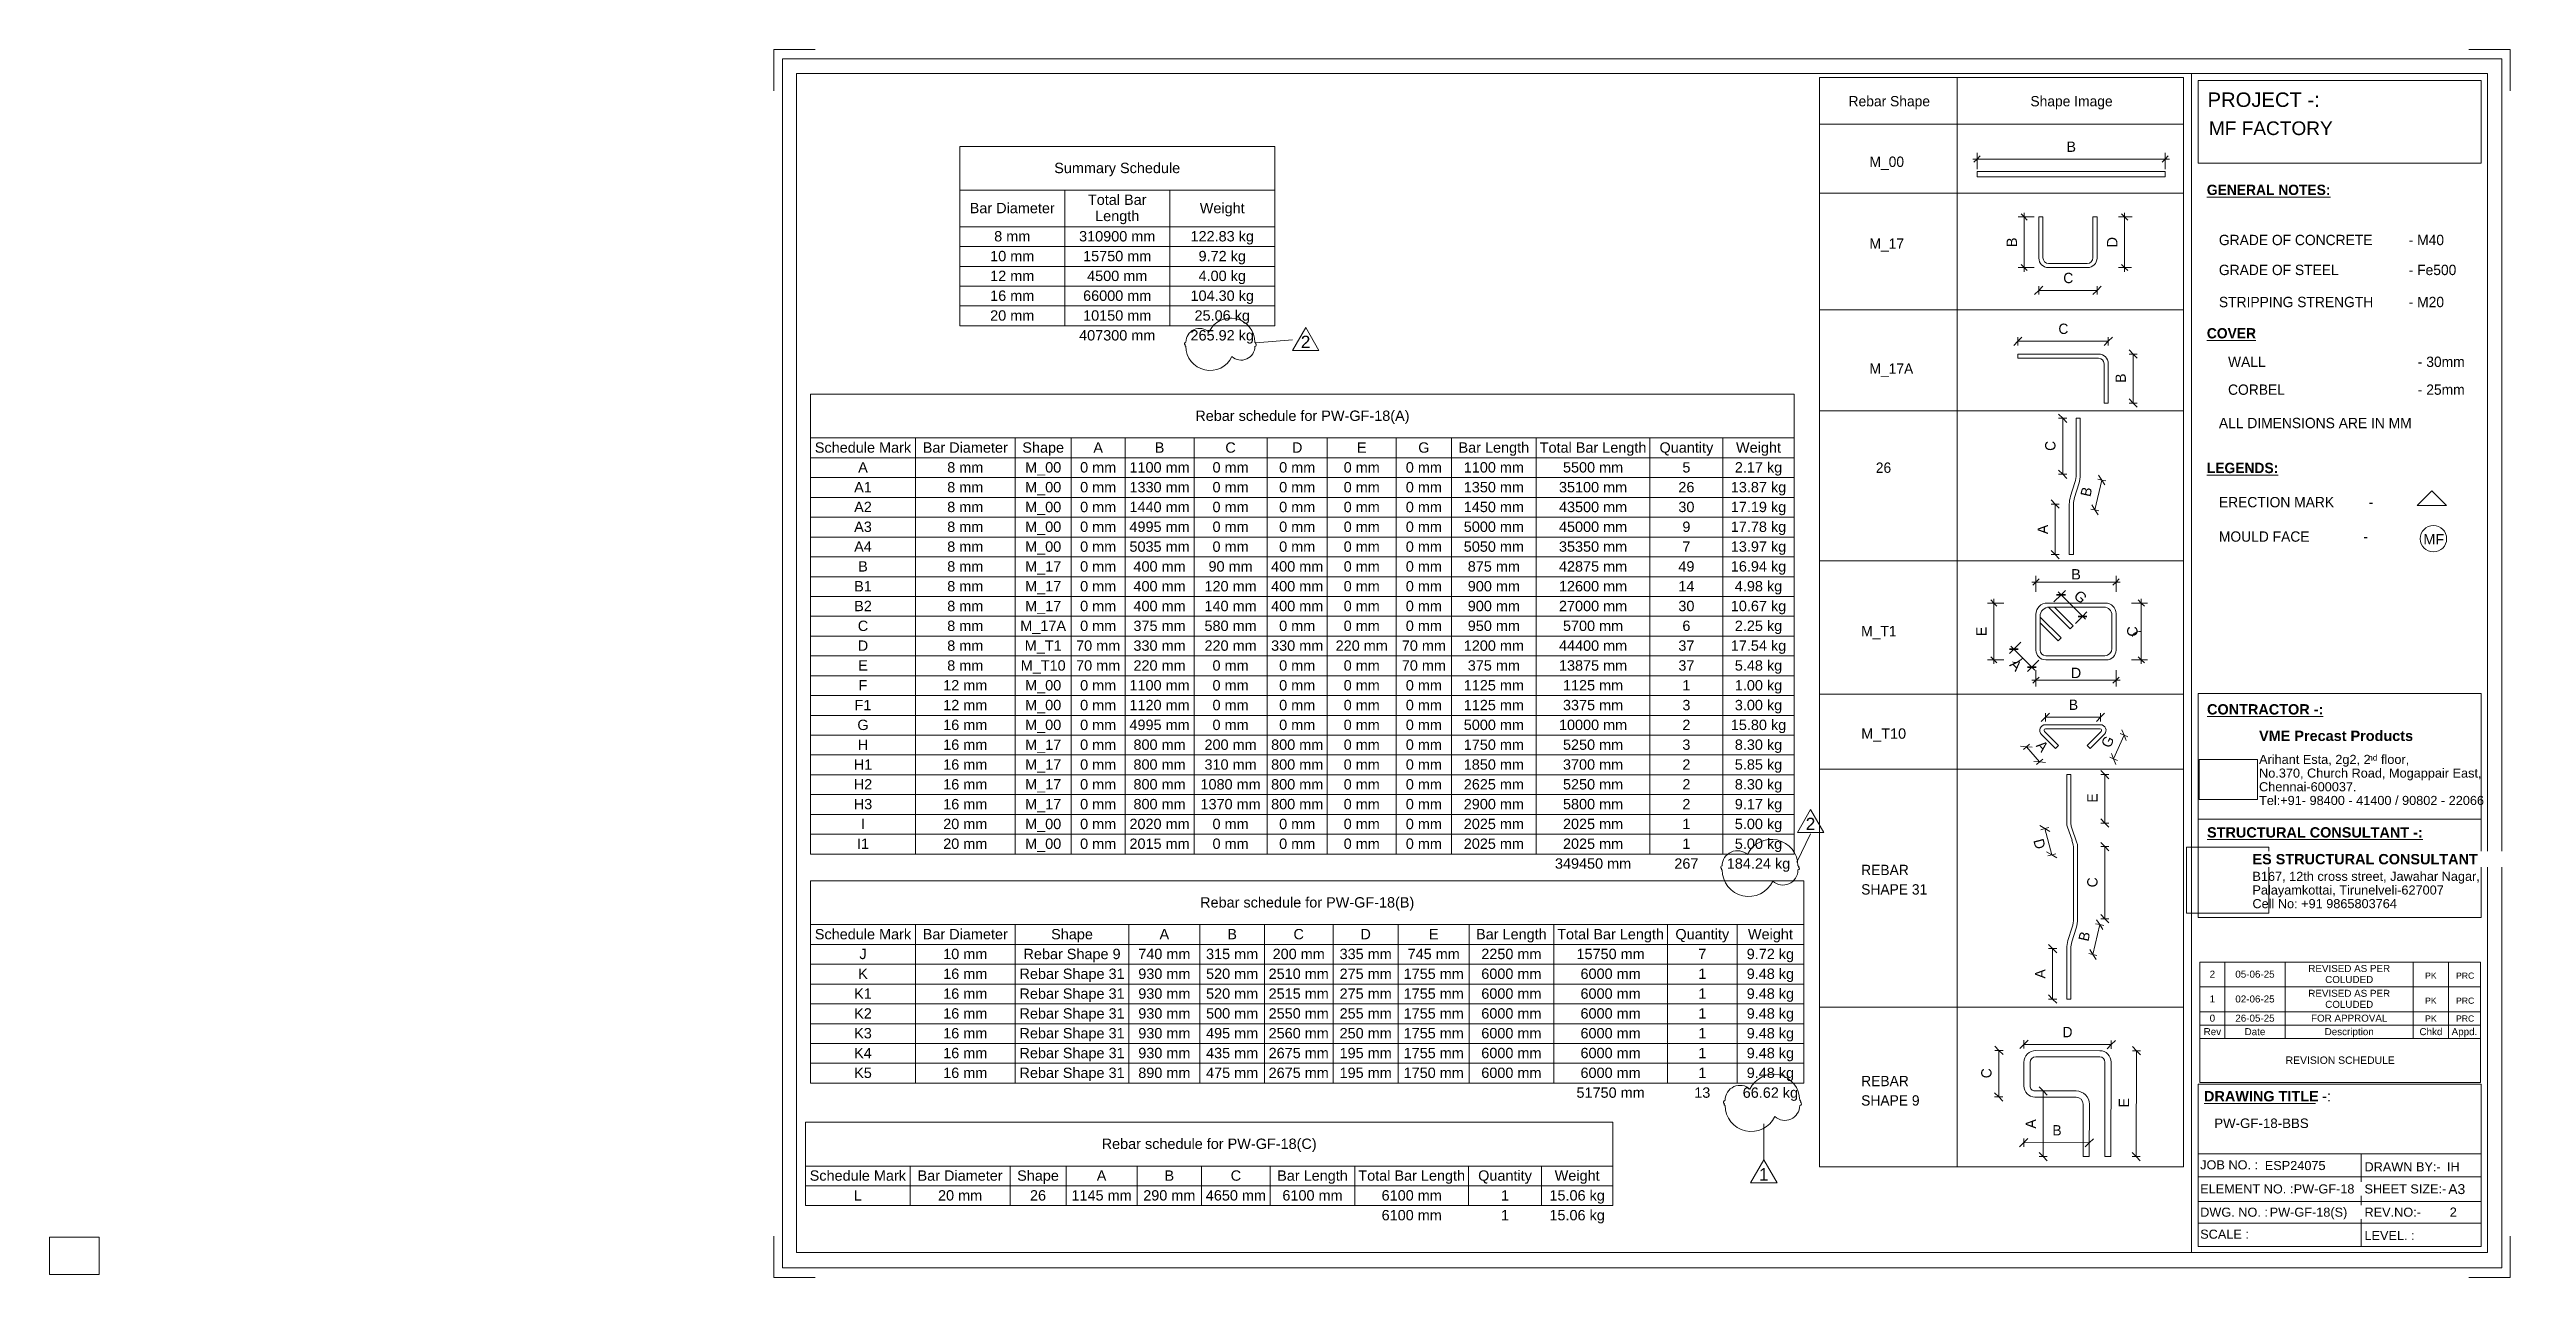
# Paper-space layout 'Layout1' of a CAD drawing. Header units: millimetres. Extents: x 0 to 599, y -1 to 296.
import ezdxf

# ---------------------------------------------------------------- set-up
doc = ezdxf.new("R2010")
doc.units = ezdxf.units.MM
for name, color, linetype, lineweight in [('A-ANNO-DIMS', 211, 'Continuous', 9), ('A-ANNO-DIMS-1', 211, 'Continuous', 9), ('A-DETL-MBND', 5, 'Continuous', 18), ('A-DETL-THIN', 151, 'Continuous', 18), ('G-ANNO-REVC', 71, 'Continuous', 9), ('G-ANNO-REVC-IDEN', 71, 'Continuous', 9), ('G-ANNO-SCHD', 231, 'Continuous', 9), ('G-ANNO-TEXT', 231, 'Continuous', 9), ('G-ANNO-TTLB', 6, 'Continuous', 9), ('G-ANNO-TTLB-MEDM', 33, 'Continuous', 9), ('G-ANNO-TTLB-THIN', 151, 'Continuous', 9)]:
    doc.layers.add(name, color=color, linetype=linetype, lineweight=lineweight)
doc.styles.add('Arial', font='arial.ttf', dxfattribs={"height": 3.5})
doc.styles.add('Arial_1', font='arial.ttf', dxfattribs={"height": 2.2})
doc.styles.add('Arial_10', font='arial.ttf', dxfattribs={"height": 1.5})
doc.styles.add('Arial_11', font='arial.ttf', dxfattribs={"height": 3})
doc.styles.add('Arial_2', font='arial.ttf', dxfattribs={"height": 2.4})
doc.styles.add('Arial_3', font='arial.ttf', dxfattribs={"height": 2.5})
doc.styles.add('Arial_4', font='arial.ttf', dxfattribs={"height": 1.42976})
doc.styles.add('Arial_5', font='arial.ttf', dxfattribs={"height": 2.25})
doc.styles.add('Arial_6', font='arial.ttf', dxfattribs={"height": 3.3})
doc.styles.add('Arial_7', font='arial.ttf', dxfattribs={"height": 2.3})
doc.styles.add('Arial_8', font='arial.ttf', dxfattribs={"height": 1.8})
doc.styles.add('Arial_9', font='arial.ttf', dxfattribs={"height": 1.7})
doc.styles.add('Arial_B', font='arialbd.ttf', dxfattribs={"height": 2.5})
doc.styles.add('Nirmala UI Semilight', font='NirmalaS.ttf', dxfattribs={"height": 2.5})
doc.styles.add('Nirmala UI Semilight_B', font='', dxfattribs={"height": 2.5})
doc.styles.get('Nirmala UI Semilight_B').set_extended_font_data('Nirmala UI Semilight', bold=True)
doc.dimstyles.new('Arrow_Filled_-_2_5_NI_UI', dxfattribs={"dimscale": 304.8, "dimtxt": 2.61841, "dimasz": 0.006562, "dimexe": 0.003281, "dimexo": 0.0625, "dimgap": 0.003281, "dimtad": 1, "dimdec": 0, "dimzin": 0, "dimdsep": 46, "dimtxsty": 'Nirmala UI Semilight', "dimblk1": 'OBLIQUE', "dimblk2": 'OBLIQUE', "dimsah": 1, "dimcen": 0.09, "dimazin": 0, "dimtfac": 1, "dimtdec": 4, "dimtix": 1, "dimtmove": 0, "dimatfit": 3, "dimfxl": 0.003281, "dimfxlon": 1, "dimtvp": 1, "dimtolj": 1, "dimtzin": 0, "dimarcsym": 2})
doc.dimstyles.new('Arrow_Filled_-_2_5_NI_UI_1', dxfattribs={"dimscale": 304.8, "dimtxt": 2.61841, "dimasz": 0.006562, "dimexe": 0.003281, "dimexo": 0.0625, "dimgap": 0.003281, "dimtad": 1, "dimdec": 0, "dimzin": 0, "dimdsep": 46, "dimtxsty": 'Nirmala UI Semilight', "dimblk1": 'OBLIQUE', "dimblk2": 'OBLIQUE', "dimsah": 1, "dimcen": 0.09, "dimazin": 0, "dimtfac": 1, "dimtdec": 4, "dimtix": 1, "dimtmove": 2, "dimatfit": 3, "dimfxl": 0.003281, "dimfxlon": 1, "dimtvp": 1, "dimtolj": 1, "dimtzin": 0, "dimarcsym": 2})
doc.dimstyles.new('Diagonal_-_2_5mm_Arial', dxfattribs={"dimscale": 304.8, "dimtxt": 2.550648, "dimasz": 0.004921, "dimexe": 0.004921, "dimexo": 0.0625, "dimgap": 0.003281, "dimtad": 1, "dimdec": 0, "dimzin": 0, "dimdsep": 46, "dimtxsty": 'Arial_3', "dimblk1": 'OBLIQUE', "dimblk2": 'OBLIQUE', "dimsah": 1, "dimcen": 0.09, "dimdle": 0.003281, "dimazin": 0, "dimtfac": 1, "dimtdec": 4, "dimtix": 1, "dimtmove": 0, "dimatfit": 3, "dimfxl": 0.007874, "dimfxlon": 1, "dimtvp": 1, "dimtolj": 1, "dimtzin": 0, "dimarcsym": 2})
doc.dimstyles.new('Diagonal_-_2_5mm_Arial_1', dxfattribs={"dimscale": 304.8, "dimtxt": 2.550648, "dimasz": 0.004921, "dimexe": 0.004921, "dimexo": 0.0625, "dimgap": 0.003281, "dimtad": 1, "dimdec": 0, "dimzin": 0, "dimdsep": 46, "dimtxsty": 'Arial_3', "dimblk1": 'OBLIQUE', "dimblk2": 'OBLIQUE', "dimsah": 1, "dimcen": 0.09, "dimdle": 0.003281, "dimazin": 0, "dimtfac": 1, "dimtdec": 4, "dimtix": 1, "dimtmove": 2, "dimatfit": 3, "dimfxl": 0.007874, "dimfxlon": 1, "dimtvp": 1, "dimtolj": 1, "dimtzin": 0, "dimarcsym": 2})
doc.dimstyles.new('Diagonal_-_2_5mm_Arial_2', dxfattribs={"dimscale": 304.8, "dimtxt": 2.550648, "dimasz": 0.004921, "dimexe": 0.004921, "dimexo": 0.004921, "dimgap": 0.003281, "dimtad": 1, "dimdec": 0, "dimzin": 0, "dimdsep": 46, "dimtxsty": 'Arial_3', "dimblk1": 'OBLIQUE', "dimblk2": 'OBLIQUE', "dimsah": 1, "dimcen": 0.09, "dimdle": 0.003281, "dimazin": 0, "dimtfac": 1, "dimtdec": 4, "dimtix": 1, "dimtmove": 0, "dimatfit": 3, "dimfxl": 1, "dimtvp": 1, "dimtfill": 1, "dimtolj": 1, "dimtzin": 0, "dimarcsym": 2})
doc.dimstyles.new('Diagonal_-_2_5mm_Arial_3', dxfattribs={"dimscale": 304.8, "dimtxt": 2.550648, "dimasz": 0.004921, "dimexe": 0.004921, "dimexo": 0.0625, "dimgap": 0.003281, "dimtad": 1, "dimdec": 0, "dimzin": 0, "dimdsep": 46, "dimtxsty": 'Arial_3', "dimblk1": 'OBLIQUE', "dimblk2": 'OBLIQUE', "dimsah": 1, "dimcen": 0.09, "dimdle": 0.003281, "dimazin": 0, "dimtfac": 1, "dimtdec": 4, "dimtix": 1, "dimtmove": 1, "dimatfit": 3, "dimfxl": 0.007874, "dimfxlon": 1, "dimtvp": 1, "dimtolj": 1, "dimtzin": 0, "dimarcsym": 2})
picture_1 = doc.add_image_def('image1.jpg', size_in_pixel=(996, 686))
picture_2 = doc.add_image_def('image2.jpg', size_in_pixel=(1600, 1280))

# ---------------------------------------------------------------- blocks, each defined once
blk = doc.blocks.new('ES-Landscape-A3 - ES-Landscape-A3-502445-PW-GF-18-BBS')
at = {"layer": 'G-ANNO-TTLB'}
for p, q in [((175.24, 296.27), (185.24, 296.27)), ((175.24, 296.27), (175.24, 286.27)), ((595.24, 296.27), (585.24, 296.27)), ((595.24, 296.27), (595.24, 286.27)), ((519.77, 140.54), (588.2, 140.54)), ((519.77, 86.33), (519.77, 140.54)), ((588.2, 86.33), (588.2, 140.54)), ((519.77, 110.14), (588.2, 110.14)), ((519.77, 6.78), (519.77, 46.03)), ((588.2, 6.78), (588.2, 46.03)), ((559.23, 29.2), (559.23, 6.78)), ((175.24, -0.73), (175.24, 9.27)), ((595.24, -0.73), (595.24, 9.27)), ((175.24, -0.73), (185.24, -0.73)), ((595.24, -0.73), (585.24, -0.73))]:
    blk.add_line(p, q, dxfattribs=at)
at = {"layer": 'G-ANNO-TTLB-MEDM'}
for p, q in [((180.73, 290.44), (180.73, 5.31)), ((180.73, 290.44), (589.79, 290.44)), ((518.17, 290.44), (518.17, 5.31)), ((519.77, 268.77), (519.77, 288.77)), ((519.77, 288.77), (588.2, 288.77)), ((588.2, 288.77), (588.2, 268.77)), ((589.79, 290.44), (589.79, 5.31)), ((588.2, 268.77), (519.77, 268.77)), ((519.77, 86.33), (588.2, 86.33)), ((519.77, 6.78), (588.2, 6.78)), ((180.73, 5.31), (589.79, 5.31))]:
    blk.add_line(p, q, dxfattribs=at)
at = {"layer": 'G-ANNO-TTLB-THIN'}
for p, q in [((177.29, 294.03), (177.29, 1.56)), ((593.23, 294.03), (177.29, 294.03)), ((593.23, 1.56), (593.23, 294.03)), ((519.77, 46.03), (588.2, 46.03)), ((519.77, 29.2), (588.2, 29.2)), ((519.77, 23.64), (588.2, 23.64)), ((519.77, 17.68), (588.2, 17.68)), ((519.77, 12.43), (588.2, 12.43)), ((177.29, 1.56), (593.23, 1.56))]:
    blk.add_line(p, q, dxfattribs=at)
at = {"layer": 'G-ANNO-TTLB', "char_height": 2.2, "attachment_point": 1, "style": 'Arial_1'}
for s, insert, width in [('No.370, Church Road, Mogappair East,', (534.5, 122.37), 63.4135), ('Tel:+91- 98400 - 41400 / 90802 - 22066 ', (534.5, 115.75), 65.2574), ('Chennai-600037.', (534.5, 119.06), 27.6582), ('Cell No: +91 9865803764', (532.9, 90.79), 41.0464), ('Palayamkottai, Tirunelveli-627007', (532.9, 94.09), 54.4346), ('JOB NO. :', (520.26, 27.61), 16.5949), ('DRAWN BY:-', (560, 27.14), 21.7257), ('ELEMENT NO. :', (520.26, 21.79), 26.5359), ('SHEET SIZE:-', (560, 21.79), 23.2489), ('DWG. NO. :', (520.26, 16.16), 19.481), ('REV.NO:-', (560, 16.16), 16.0338), ('SCALE :', (520.26, 10.84), 13.8692), ('LEVEL. :', (560, 10.53), 14.3502)]:
    blk.add_mtext(s, dxfattribs=dict(at, insert=insert, width=width))
at = {"layer": 'G-ANNO-TTLB'}
image = blk.add_image(picture_1, insert=(520, 114.84), size_in_units=(14.11, 9.72), dxfattribs=at)
image.dxf.flags = 7
image = blk.add_image(picture_2, insert=(516.95, 87.39), size_in_units=(19.92, 15.93), dxfattribs=at)
image.dxf.flags = 7
at = {"layer": 'G-ANNO-TTLB', "attachment_point": 1, "bg_fill": 3, "box_fill_scale": 1.25, "bg_fill_color": 256, "bg_fill_true_color": 13158600, "bg_fill_transparency": 0}
for s, insert, char_height, width, style in [('PROJECT -:', (522.05, 285.89), 3.5, 33.3502, 'Arial'), ('\\LCONTRACTOR -:', (521.92, 137.94), 2.5, 33.9114, 'Arial_B'), ('\\LSTRUCTURAL CONSULTANT -:', (521.92, 108.18), 2.5, 62.8523, 'Arial_B'), ('\\LDRAWING TITLE', (521.19, 44.36), 2.5, 33.4304, 'Arial_B'), ('A3', (580.27, 21.84), 2.4, 4.9705, 'Arial_2')]:
    blk.add_mtext(s, dxfattribs=dict(at, insert=insert, char_height=char_height, width=width, style=style))
at = {"layer": 'G-ANNO-TTLB', "char_height": 2.5, "attachment_point": 1, "style": 'Arial_B', "bg_fill": 3, "box_fill_scale": 1.25, "bg_fill_color": 256, "bg_fill_true_color": 13158600, "bg_fill_transparency": 0}
for s, insert, width in [('VME Precast Products', (534.5, 131.53), 45.135), ('ES STRUCTURAL CONSULTANT', (532.9, 101.7), 65.6582), ('\\fArial|b1|i0|c0|p34|; ', (548.78, 44.36), 1.2025)]:
    blk.add_mtext(s, dxfattribs=dict(at, insert=insert, width=width))
at = {"layer": 'G-ANNO-TTLB', "attachment_point": 1}
for s, insert, char_height, width, style in [('Arihant Esta, 2g2, 2', (534.5, 125.68), 2.2, 31.9873, 'Arial_1'), ('nd', (560.89, 125.72), 1.43, 2.7257, 'Arial_4'), (' floor,', (563.14, 125.68), 2.2, 9.1392, 'Arial_1'), ('B167, 12th cross street, Jawahar Nagar,', (532.9, 97.4), 2.2, 65.1772, 'Arial_1')]:
    blk.add_mtext(s, dxfattribs=dict(at, insert=insert, char_height=char_height, width=width, style=style))
at = {"layer": 'G-ANNO-TTLB', "insert": (549.77, 44.36), "char_height": 2.5, "width": 2.6456, "attachment_point": 1, "style": 'Arial_3', "bg_fill": 3, "box_fill_scale": 1.25, "bg_fill_color": 256, "bg_fill_true_color": 13158600, "bg_fill_transparency": 0}
blk.add_mtext('-:', dxfattribs=at)
blk = doc.blocks.new('DIMBLOCK1-PW-GF-18-BBS')
at = {"layer": 'A-ANNO-DIMS-1'}
for p, q in [((465.28, 269.78), (512.8, 269.78)), ((466.28, 269.78), (466.28, 271.28)), ((466.28, 269.78), (466.28, 267.38)), ((511.8, 269.78), (511.8, 271.28)), ((511.8, 269.78), (511.8, 267.38))]:
    blk.add_line(p, q, dxfattribs=at)
at = {"layer": 'A-ANNO-DIMS-1', "lineweight": 35}
for p, q in [((466.28, 269.78), (465.53, 269.03)), ((466.28, 269.78), (467.03, 270.53)), ((511.8, 269.78), (511.05, 269.03)), ((511.8, 269.78), (512.55, 270.53))]:
    blk.add_line(p, q, dxfattribs=at)
at = {"layer": 'A-ANNO-DIMS-1', "color": 0, "insert": (487.89, 274.02), "char_height": 2.5, "width": 2.7782, "attachment_point": 1, "line_spacing_factor": 0.941778, "style": 'Arial_3'}
blk.add_mtext('B', dxfattribs=at)
blk = doc.blocks.new('_Oblique')
at = {"color": 0, "linetype": 'ByBlock', "lineweight": -2}
blk.add_line((-0.5, -0.5), (0.5, 0.5), dxfattribs=at)
blk = doc.blocks.new('DIMBLOCK2-PW-GF-18-BBS')
at = {"layer": 'A-ANNO-DIMS-1'}
for p, q in [((477.69, 255.79), (476.19, 255.79)), ((477.69, 242.54), (477.69, 256.79)), ((477.69, 255.79), (480.09, 255.79)), ((477.69, 243.54), (476.19, 243.54)), ((477.69, 243.54), (480.09, 243.54))]:
    blk.add_line(p, q, dxfattribs=at)
at = {"layer": 'A-ANNO-DIMS-1', "lineweight": 35}
for p, q in [((477.69, 255.79), (476.94, 256.54)), ((477.69, 255.79), (478.44, 255.04)), ((477.69, 243.54), (476.94, 244.29)), ((477.69, 243.54), (478.44, 242.79))]:
    blk.add_line(p, q, dxfattribs=at)
at = {"layer": 'A-ANNO-DIMS-1', "color": 0, "insert": (473.44, 248.5), "char_height": 2.5, "width": 2.7782, "attachment_point": 1, "rotation": 90, "line_spacing_factor": 0.941778, "style": 'Arial_3'}
blk.add_mtext('B', dxfattribs=at)
blk = doc.blocks.new('DIMBLOCK3-PW-GF-18-BBS')
at = {"layer": 'A-ANNO-DIMS-1'}
for p, q in [((501.97, 255.79), (500.47, 255.79)), ((501.97, 256.79), (501.97, 242.54)), ((501.97, 255.79), (503.77, 255.79)), ((501.97, 243.54), (500.47, 243.54)), ((501.97, 243.54), (503.66, 243.54))]:
    blk.add_line(p, q, dxfattribs=at)
at = {"layer": 'A-ANNO-DIMS-1', "lineweight": 35}
for p, q in [((501.97, 255.79), (501.22, 256.54)), ((501.97, 255.79), (502.72, 255.04)), ((501.97, 243.54), (501.22, 244.29)), ((501.97, 243.54), (502.72, 242.79))]:
    blk.add_line(p, q, dxfattribs=at)
at = {"layer": 'A-ANNO-DIMS-1', "color": 0, "insert": (497.72, 248.41), "char_height": 2.5, "width": 3.0137, "attachment_point": 1, "rotation": 90, "line_spacing_factor": 0.941778, "style": 'Arial_3', "bg_fill": 3, "box_fill_scale": 1.25, "bg_fill_color": 256, "bg_fill_true_color": 13158600, "bg_fill_transparency": 0}
blk.add_mtext('D', dxfattribs=at)
blk = doc.blocks.new('DIMBLOCK4-PW-GF-18-BBS')
at = {"layer": 'A-ANNO-DIMS-1'}
for p, q in [((476.14, 225.72), (475.14, 224.72)), ((476.14, 225.72), (477.14, 226.72)), ((476.14, 225.72), (476.14, 226.72)), ((476.14, 225.72), (498.01, 225.72)), ((476.14, 225.72), (476.14, 224.72)), ((498.01, 225.72), (497.01, 224.72)), ((498.01, 225.72), (499.01, 226.72)), ((498.01, 225.72), (498.01, 226.72)), ((498.01, 225.72), (498.01, 224.72))]:
    blk.add_line(p, q, dxfattribs=at)
at = {"layer": 'A-ANNO-DIMS-1', "color": 0, "insert": (485.96, 229.98), "char_height": 2.5, "width": 2.6851, "attachment_point": 1, "line_spacing_factor": 1.142579, "style": 'Nirmala UI Semilight'}
blk.add_mtext('C', dxfattribs=at)
blk = doc.blocks.new('DIMBLOCK5-PW-GF-18-BBS')
at = {"layer": 'A-ANNO-DIMS-1'}
for p, q in [((504.04, 222.61), (503.04, 223.61)), ((504.04, 222.61), (503.04, 222.61)), ((504.04, 210.77), (504.04, 222.61)), ((504.04, 222.61), (505.04, 221.61)), ((504.04, 222.61), (505.04, 222.61)), ((504.04, 210.77), (503.04, 211.77)), ((504.04, 210.77), (503.04, 210.77)), ((504.04, 210.77), (505.04, 209.77)), ((504.04, 210.77), (505.04, 210.77))]:
    blk.add_line(p, q, dxfattribs=at)
at = {"layer": 'A-ANNO-DIMS-1', "color": 0, "insert": (499.78, 215.69), "char_height": 2.5, "width": 2.3994, "attachment_point": 1, "rotation": 90, "line_spacing_factor": 1.142579, "style": 'Nirmala UI Semilight'}
blk.add_mtext('B', dxfattribs=at)
blk = doc.blocks.new('DIMBLOCK6-PW-GF-18-BBS')
at = {"layer": 'A-ANNO-DIMS-1'}
for p, q in [((485.18, 186.33), (484.18, 187.33)), ((485.18, 186.33), (484.18, 186.33)), ((485.18, 174.12), (485.18, 186.33)), ((485.18, 186.33), (486.18, 185.33)), ((485.18, 186.33), (486.18, 186.33)), ((485.18, 174.12), (484.18, 175.12)), ((485.18, 174.12), (484.18, 174.12)), ((485.18, 174.12), (486.18, 173.12)), ((485.18, 174.12), (486.18, 174.12))]:
    blk.add_line(p, q, dxfattribs=at)
at = {"layer": 'A-ANNO-DIMS-1', "color": 0, "insert": (480.92, 179.08), "char_height": 2.5, "width": 2.7422, "attachment_point": 1, "rotation": 90, "line_spacing_factor": 1.142579, "style": 'Nirmala UI Semilight'}
blk.add_mtext('A', dxfattribs=at)
blk = doc.blocks.new('DIMBLOCK7-PW-GF-18-BBS')
at = {"layer": 'A-ANNO-DIMS-1'}
for p, q in [((494.8, 184.92), (496.44, 192.14)), ((496.44, 192.14), (495.46, 192.36)), ((496.44, 192.14), (495.68, 193.34)), ((496.44, 192.14), (497.19, 190.95)), ((496.44, 192.14), (497.41, 191.92)), ((494.8, 184.92), (494.05, 186.12)), ((494.8, 184.92), (493.83, 185.14)), ((494.8, 184.92), (495.56, 183.73)), ((494.8, 184.92), (495.78, 184.7))]:
    blk.add_line(p, q, dxfattribs=at)
at = {"layer": 'A-ANNO-DIMS-1', "color": 0, "insert": (491.24, 188.5), "char_height": 2.5, "width": 2.3994, "attachment_point": 1, "rotation": 77.23618, "line_spacing_factor": 1.142579, "style": 'Nirmala UI Semilight'}
blk.add_mtext('B', dxfattribs=at)
blk = doc.blocks.new('DIMBLOCK8-PW-GF-18-BBS')
at = {"layer": 'A-ANNO-DIMS-1'}
for p, q in [((487.01, 207.09), (486.01, 208.09)), ((487.01, 207.09), (486.01, 207.09)), ((487.01, 193.55), (487.01, 207.09)), ((487.01, 207.09), (488.01, 206.09)), ((487.01, 207.09), (488.01, 207.09)), ((487.01, 193.55), (486.01, 194.55)), ((487.01, 193.55), (486.01, 193.55)), ((487.01, 193.55), (488.01, 192.55)), ((487.01, 193.55), (488.01, 193.55))]:
    blk.add_line(p, q, dxfattribs=at)
at = {"layer": 'A-ANNO-DIMS-1', "color": 0, "insert": (482.75, 199.2), "char_height": 2.5, "width": 2.6851, "attachment_point": 1, "rotation": 90, "line_spacing_factor": 1.142579, "style": 'Nirmala UI Semilight'}
blk.add_mtext('C', dxfattribs=at)
blk = doc.blocks.new('DIMBLOCK9-PW-GF-18-BBS')
at = {"layer": 'A-ANNO-DIMS-1'}
for p, q in [((481.21, 238.01), (480.21, 237.01)), ((481.21, 238.01), (482.21, 239.01)), ((481.21, 238.01), (481.21, 239.01)), ((481.21, 238.01), (495.3, 238.01)), ((481.21, 238.01), (481.21, 237.01)), ((495.3, 238.01), (494.3, 237.01)), ((495.3, 238.01), (496.3, 239.01)), ((495.3, 238.01), (495.3, 239.01)), ((495.3, 238.01), (495.3, 237.01))]:
    blk.add_line(p, q, dxfattribs=at)
at = {"layer": 'A-ANNO-DIMS-1', "color": 0, "insert": (487.14, 242.27), "char_height": 2.5, "width": 2.6851, "attachment_point": 1, "line_spacing_factor": 1.142579, "style": 'Nirmala UI Semilight'}
blk.add_mtext('C', dxfattribs=at)
blk = doc.blocks.new('DIMBLOCK10-PW-GF-18-BBS')
at = {"layer": 'A-ANNO-DIMS-1'}
for p, q in [((480.53, 167.48), (480.53, 168.98)), ((499.9, 167.48), (499.9, 168.98)), ((479.53, 167.48), (500.9, 167.48)), ((480.53, 167.48), (480.53, 165.08)), ((499.9, 167.48), (499.9, 165.08))]:
    blk.add_line(p, q, dxfattribs=at)
at = {"layer": 'A-ANNO-DIMS-1', "lineweight": 35}
for p, q in [((480.53, 167.48), (481.28, 168.23)), ((499.9, 167.48), (500.65, 168.23)), ((480.53, 167.48), (479.78, 166.73)), ((499.9, 167.48), (499.15, 166.73))]:
    blk.add_line(p, q, dxfattribs=at)
at = {"layer": 'A-ANNO-DIMS-1', "color": 0, "insert": (489.06, 170.6), "char_height": 2.5, "width": 2.7782, "attachment_point": 1, "line_spacing_factor": 0.941778, "style": 'Arial_3'}
blk.add_mtext('B', dxfattribs=at)
blk = doc.blocks.new('DIMBLOCK11-PW-GF-18-BBS')
at = {"layer": 'A-ANNO-DIMS-1'}
for p, q in [((470.34, 162.4), (468.84, 162.4)), ((470.34, 147.66), (470.34, 163.4)), ((470.34, 162.4), (472.74, 162.4)), ((470.34, 148.66), (468.84, 148.66)), ((470.34, 148.66), (472.74, 148.66))]:
    blk.add_line(p, q, dxfattribs=at)
at = {"layer": 'A-ANNO-DIMS-1', "lineweight": 35}
for p, q in [((470.34, 162.4), (469.59, 163.15)), ((470.34, 162.4), (471.09, 161.65)), ((470.34, 148.66), (469.59, 149.41)), ((470.34, 148.66), (471.09, 147.91))]:
    blk.add_line(p, q, dxfattribs=at)
at = {"layer": 'A-ANNO-DIMS-1', "color": 0, "insert": (466.1, 154.37), "char_height": 2.5, "width": 2.7782, "attachment_point": 1, "rotation": 90, "line_spacing_factor": 0.941778, "style": 'Arial_3'}
blk.add_mtext('E', dxfattribs=at)
blk = doc.blocks.new('DIMBLOCK12-PW-GF-18-BBS')
at = {"layer": 'A-ANNO-DIMS-1'}
for p, q in [((480.53, 143.73), (480.53, 146.13)), ((499.9, 143.73), (499.9, 146.13)), ((479.53, 143.73), (500.9, 143.73)), ((480.53, 143.73), (480.53, 142.23)), ((499.9, 143.73), (499.9, 142.23))]:
    blk.add_line(p, q, dxfattribs=at)
at = {"layer": 'A-ANNO-DIMS-1', "lineweight": 35}
for p, q in [((480.53, 143.73), (481.28, 144.48)), ((499.9, 143.73), (500.65, 144.48)), ((480.53, 143.73), (479.78, 142.98)), ((499.9, 143.73), (499.15, 142.98))]:
    blk.add_line(p, q, dxfattribs=at)
at = {"layer": 'A-ANNO-DIMS-1', "color": 0, "insert": (488.96, 146.75), "char_height": 2.5, "width": 3.0137, "attachment_point": 1, "line_spacing_factor": 0.941778, "style": 'Arial_3'}
blk.add_mtext('D', dxfattribs=at)
blk = doc.blocks.new('DIMBLOCK13-PW-GF-18-BBS')
at = {"layer": 'A-ANNO-DIMS-1'}
for p, q in [((506.02, 162.4), (503.62, 162.4)), ((506.02, 163.4), (506.02, 147.66)), ((506.02, 162.4), (507.52, 162.4)), ((506.02, 148.66), (503.62, 148.66)), ((506.02, 148.66), (507.52, 148.66))]:
    blk.add_line(p, q, dxfattribs=at)
at = {"layer": 'A-ANNO-DIMS-1', "lineweight": 35}
for p, q in [((506.02, 162.4), (505.27, 163.15)), ((506.02, 162.4), (506.77, 161.65)), ((506.02, 148.66), (505.27, 149.41)), ((506.02, 148.66), (506.77, 147.91))]:
    blk.add_line(p, q, dxfattribs=at)
at = {"layer": 'A-ANNO-DIMS-1'}
blk.add_ellipse((506.02, 154.27), major_axis=(2.15, 0), ratio=0.58469, start_param=1.570796, end_param=3.141593, dxfattribs=at)
at = {"layer": 'A-ANNO-DIMS-1', "color": 0, "insert": (502.59, 154.27), "char_height": 2.5, "width": 3.0137, "attachment_point": 1, "rotation": 90, "line_spacing_factor": 0.941778, "style": 'Arial_3'}
blk.add_mtext('C', dxfattribs=at)
blk = doc.blocks.new('DIMBLOCK14-PW-GF-18-BBS')
at = {"layer": 'A-ANNO-DIMS-1', "lineweight": 35}
for p, q in [((475.17, 151.23), (474.11, 151.23)), ((475.17, 151.23), (476.23, 151.23)), ((479.52, 146.89), (478.45, 146.89)), ((479.52, 146.89), (480.58, 146.89))]:
    blk.add_line(p, q, dxfattribs=at)
at = {"layer": 'A-ANNO-DIMS-1'}
for p, q in [((475.17, 151.23), (474.11, 150.17)), ((480.22, 146.18), (474.46, 151.94)), ((475.17, 151.23), (476.86, 152.93)), ((479.52, 146.89), (478.45, 145.82)), ((479.52, 146.89), (481.21, 148.58))]:
    blk.add_line(p, q, dxfattribs=at)
blk.add_ellipse((476.52, 149.88), major_axis=(1.68, 1.68), ratio=0.487907, start_param=3.141593, end_param=4.712389, dxfattribs=at)
at = {"layer": 'A-ANNO-DIMS-1', "color": 0, "insert": (475.75, 149.11), "char_height": 2.5, "width": 2.7782, "attachment_point": 1, "rotation": 315, "line_spacing_factor": 0.941778, "style": 'Arial_3'}
blk.add_mtext('A', dxfattribs=at)
blk = doc.blocks.new('DIMBLOCK15-PW-GF-18-BBS')
at = {"layer": 'A-ANNO-DIMS-1'}
for p, q in [((486.59, 164.39), (484.89, 162.69)), ((492.51, 158.46), (485.88, 165.09)), ((486.59, 164.39), (487.65, 165.45)), ((491.8, 159.17), (490.1, 157.47)), ((491.8, 159.17), (492.86, 160.23))]:
    blk.add_line(p, q, dxfattribs=at)
at = {"layer": 'A-ANNO-DIMS-1', "lineweight": 35}
for p, q in [((486.59, 164.39), (485.52, 164.39)), ((486.59, 164.39), (487.65, 164.39)), ((491.8, 159.17), (490.74, 159.17)), ((491.8, 159.17), (492.86, 159.17))]:
    blk.add_line(p, q, dxfattribs=at)
at = {"layer": 'A-ANNO-DIMS-1', "color": 0, "insert": (491.24, 165.74), "char_height": 2.5, "width": 3.2491, "attachment_point": 1, "rotation": 315, "line_spacing_factor": 0.941778, "style": 'Arial_3'}
blk.add_mtext('G', dxfattribs=at)
blk = doc.blocks.new('DIMBLOCK16-PW-GF-18-BBS')
at = {"layer": 'A-ANNO-DIMS-1'}
for p, q in [((482.83, 134.78), (481.83, 133.78)), ((482.83, 134.78), (483.83, 135.78)), ((482.83, 134.78), (482.83, 135.78)), ((482.83, 134.78), (496.15, 134.78)), ((482.83, 134.78), (482.83, 133.78)), ((496.15, 134.78), (495.15, 133.78)), ((496.15, 134.78), (497.15, 135.78)), ((496.15, 134.78), (496.15, 135.78)), ((496.15, 134.78), (496.15, 133.78))]:
    blk.add_line(p, q, dxfattribs=at)
at = {"layer": 'A-ANNO-DIMS-1', "color": 0, "insert": (488.49, 139.04), "char_height": 2.5, "width": 2.3994, "attachment_point": 1, "line_spacing_factor": 1.142579, "style": 'Nirmala UI Semilight'}
blk.add_mtext('B', dxfattribs=at)
blk = doc.blocks.new('DIMBLOCK17-PW-GF-18-BBS')
at = {"layer": 'A-ANNO-DIMS-1'}
for p, q in [((478.24, 127.64), (476.83, 127.75)), ((478.24, 127.64), (477.48, 126.99)), ((478.24, 127.64), (479, 128.29)), ((481.4, 123.96), (478.24, 127.64)), ((478.24, 127.64), (479.65, 127.54)), ((481.4, 123.96), (479.99, 124.07)), ((481.4, 123.96), (480.64, 123.31)), ((481.4, 123.96), (482.16, 124.61)), ((481.4, 123.96), (482.81, 123.85))]:
    blk.add_line(p, q, dxfattribs=at)
at = {"layer": 'A-ANNO-DIMS-1', "color": 0, "insert": (482.31, 129.45), "char_height": 2.5, "width": 2.7422, "attachment_point": 1, "rotation": 310.67704, "line_spacing_factor": 1.142579, "style": 'Nirmala UI Semilight'}
blk.add_mtext('A', dxfattribs=at)
blk = doc.blocks.new('DIMBLOCK18-PW-GF-18-BBS')
at = {"layer": 'A-ANNO-DIMS-1'}
for p, q in [((499.31, 124.68), (498.8, 126)), ((499.31, 124.68), (501.85, 130.44)), ((501.85, 130.44), (500.94, 130.84)), ((501.85, 130.44), (501.34, 131.76)), ((501.85, 130.44), (502.36, 129.12)), ((501.85, 130.44), (502.77, 130.04)), ((499.31, 124.68), (498.39, 125.09)), ((499.31, 124.68), (499.82, 123.36)), ((499.31, 124.68), (500.22, 124.28))]:
    blk.add_line(p, q, dxfattribs=at)
at = {"layer": 'A-ANNO-DIMS-1', "color": 0, "insert": (496.19, 128.17), "char_height": 2.5, "width": 2.9136, "attachment_point": 1, "rotation": 66.15853, "line_spacing_factor": 1.142579, "style": 'Nirmala UI Semilight'}
blk.add_mtext('G', dxfattribs=at)
blk = doc.blocks.new('DIMBLOCK19-PW-GF-18-BBS')
at = {"layer": 'A-ANNO-DIMS-1'}
for p, q in [((484.56, 78.83), (483.56, 79.83)), ((484.56, 78.83), (483.56, 78.83)), ((484.56, 66.62), (484.56, 78.83)), ((484.56, 78.83), (485.56, 77.83)), ((484.56, 78.83), (485.56, 78.83)), ((484.56, 66.62), (483.56, 67.62)), ((484.56, 66.62), (483.56, 66.62)), ((484.56, 66.62), (485.56, 65.62)), ((484.56, 66.62), (485.56, 66.62))]:
    blk.add_line(p, q, dxfattribs=at)
at = {"layer": 'A-ANNO-DIMS-1', "color": 0, "insert": (480.3, 71.58), "char_height": 2.5, "width": 2.7422, "attachment_point": 1, "rotation": 90, "line_spacing_factor": 1.142579, "style": 'Nirmala UI Semilight'}
blk.add_mtext('A', dxfattribs=at)
blk = doc.blocks.new('DIMBLOCK20-PW-GF-18-BBS')
at = {"layer": 'A-ANNO-DIMS-1'}
for p, q in [((494.31, 77.39), (495.95, 84.61)), ((495.95, 84.61), (494.97, 84.83)), ((495.95, 84.61), (495.19, 85.81)), ((495.95, 84.61), (496.7, 83.42)), ((495.95, 84.61), (496.92, 84.39)), ((494.31, 77.39), (493.56, 78.59)), ((494.31, 77.39), (493.34, 77.61)), ((494.31, 77.39), (495.07, 76.2)), ((494.31, 77.39), (495.29, 77.17))]:
    blk.add_line(p, q, dxfattribs=at)
at = {"layer": 'A-ANNO-DIMS-1', "color": 0, "insert": (490.75, 80.97), "char_height": 2.5, "width": 2.3994, "attachment_point": 1, "rotation": 77.23618, "line_spacing_factor": 1.142579, "style": 'Nirmala UI Semilight'}
blk.add_mtext('B', dxfattribs=at)
blk = doc.blocks.new('DIMBLOCK21-PW-GF-18-BBS')
at = {"layer": 'A-ANNO-DIMS-1'}
for p, q in [((497.19, 120.89), (496.19, 121.89)), ((497.19, 120.89), (496.19, 120.89)), ((497.19, 109.19), (497.19, 120.89)), ((497.19, 120.89), (498.19, 119.89)), ((497.19, 120.89), (498.19, 120.89)), ((497.19, 109.19), (496.19, 110.19)), ((497.19, 109.19), (496.19, 109.19)), ((497.19, 109.19), (498.19, 108.19)), ((497.19, 109.19), (498.19, 109.19))]:
    blk.add_line(p, q, dxfattribs=at)
at = {"layer": 'A-ANNO-DIMS-1', "color": 0, "insert": (492.93, 114.13), "char_height": 2.5, "width": 2.1709, "attachment_point": 1, "rotation": 90, "line_spacing_factor": 1.142579, "style": 'Nirmala UI Semilight'}
blk.add_mtext('E', dxfattribs=at)
blk = doc.blocks.new('DIMBLOCK22-PW-GF-18-BBS')
at = {"layer": 'A-ANNO-DIMS-1'}
for p, q in [((482.7, 107.83), (481.48, 108.55)), ((482.7, 107.83), (483.67, 108.08)), ((482.7, 107.83), (481.73, 107.58)), ((482.7, 107.83), (484.33, 101.49)), ((482.7, 107.83), (483.92, 107.11)), ((484.33, 101.49), (483.12, 102.2)), ((484.33, 101.49), (483.37, 101.24)), ((484.33, 101.49), (485.3, 101.73)), ((484.33, 101.49), (485.55, 100.77))]:
    blk.add_line(p, q, dxfattribs=at)
at = {"layer": 'A-ANNO-DIMS-1', "color": 0, "insert": (482.3, 105.62), "char_height": 2.5, "width": 2.9707, "attachment_point": 1, "rotation": 284.44914, "line_spacing_factor": 1.142579, "style": 'Nirmala UI Semilight'}
blk.add_mtext('D', dxfattribs=at)
blk = doc.blocks.new('DIMBLOCK23-PW-GF-18-BBS')
at = {"layer": 'A-ANNO-DIMS-1'}
for p, q in [((497.19, 103.47), (496.19, 104.47)), ((497.19, 103.47), (496.19, 103.47)), ((497.19, 103.47), (497.19, 86.05)), ((497.19, 103.47), (498.19, 102.47)), ((497.19, 103.47), (498.19, 103.47)), ((497.19, 86.05), (496.19, 87.05)), ((497.19, 86.05), (496.19, 86.05)), ((497.19, 86.05), (498.19, 85.05)), ((497.19, 86.05), (498.19, 86.05))]:
    blk.add_line(p, q, dxfattribs=at)
at = {"layer": 'A-ANNO-DIMS-1', "color": 0, "insert": (492.93, 93.64), "char_height": 2.5, "width": 2.6851, "attachment_point": 1, "rotation": 90, "line_spacing_factor": 1.142579, "style": 'Nirmala UI Semilight'}
blk.add_mtext('C', dxfattribs=at)
blk = doc.blocks.new('DIMBLOCK24-PW-GF-18-BBS')
at = {"layer": 'A-ANNO-DIMS-1'}
for p, q in [((477.63, 55.64), (476.63, 54.64)), ((477.63, 55.64), (477.63, 56.64)), ((477.63, 55.64), (478.63, 56.63)), ((498.75, 55.58), (477.63, 55.64)), ((477.63, 55.64), (477.63, 54.64)), ((498.75, 55.58), (497.74, 54.58)), ((498.75, 55.58), (498.74, 54.58)), ((498.75, 55.58), (498.75, 56.58)), ((498.75, 55.58), (499.75, 56.57))]:
    blk.add_line(p, q, dxfattribs=at)
at = {"layer": 'A-ANNO-DIMS-1', "color": 0, "insert": (486.96, 59.87), "char_height": 2.5, "width": 2.9707, "attachment_point": 1, "rotation": 359.83593, "line_spacing_factor": 1.142579, "style": 'Nirmala UI Semilight'}
blk.add_mtext('D', dxfattribs=at)
blk = doc.blocks.new('DIMBLOCK25-PW-GF-18-BBS')
at = {"layer": 'A-ANNO-DIMS-1'}
for p, q in [((471.56, 54.19), (470.56, 55.19)), ((471.56, 54.19), (470.56, 54.19)), ((471.53, 42.93), (471.56, 54.19)), ((471.56, 54.19), (472.56, 53.19)), ((471.56, 54.19), (472.56, 54.19)), ((471.53, 42.93), (470.53, 43.94)), ((471.53, 42.93), (470.53, 42.94)), ((471.53, 42.93), (472.52, 41.93)), ((471.53, 42.93), (472.53, 42.93))]:
    blk.add_line(p, q, dxfattribs=at)
at = {"layer": 'A-ANNO-DIMS-1', "color": 0, "insert": (467.28, 47.46), "char_height": 2.5, "width": 2.6851, "attachment_point": 1, "rotation": 89.83593, "line_spacing_factor": 1.142579, "style": 'Nirmala UI Semilight'}
blk.add_mtext('C', dxfattribs=at)
blk = doc.blocks.new('DIMBLOCK26-PW-GF-18-BBS')
at = {"layer": 'A-ANNO-DIMS-1'}
for p, q in [((477.56, 31.88), (476.56, 30.88)), ((477.56, 31.88), (477.57, 32.88)), ((477.56, 31.88), (478.57, 32.87)), ((493.43, 31.83), (477.56, 31.88)), ((477.56, 31.88), (477.56, 30.88)), ((493.43, 31.83), (492.43, 30.83)), ((493.43, 31.83), (494.43, 32.83)), ((493.43, 31.83), (493.43, 32.83)), ((493.43, 31.83), (493.43, 30.83))]:
    blk.add_line(p, q, dxfattribs=at)
at = {"layer": 'A-ANNO-DIMS-1', "color": 0, "insert": (484.51, 36.12), "char_height": 2.5, "width": 2.3994, "attachment_point": 1, "rotation": 359.83593, "line_spacing_factor": 1.142579, "style": 'Nirmala UI Semilight'}
blk.add_mtext('B', dxfattribs=at)
blk = doc.blocks.new('DIMBLOCK27-PW-GF-18-BBS')
at = {"layer": 'A-ANNO-DIMS-1'}
for p, q in [((504.85, 54.09), (503.85, 55.1)), ((504.85, 54.09), (503.85, 54.1)), ((504.77, 28.49), (504.85, 54.09)), ((504.85, 54.09), (505.84, 53.09)), ((504.85, 54.09), (505.85, 54.09)), ((504.77, 28.49), (503.77, 28.49)), ((504.77, 28.49), (503.78, 29.49)), ((504.77, 28.49), (505.77, 27.49)), ((504.77, 28.49), (505.77, 28.49))]:
    blk.add_line(p, q, dxfattribs=at)
at = {"layer": 'A-ANNO-DIMS-1', "color": 0, "insert": (500.55, 40.4), "char_height": 2.5, "width": 2.1709, "attachment_point": 1, "rotation": 89.83593, "line_spacing_factor": 1.142579, "style": 'Nirmala UI Semilight'}
blk.add_mtext('E', dxfattribs=at)
blk = doc.blocks.new('DIMBLOCK28-PW-GF-18-BBS')
at = {"layer": 'A-ANNO-DIMS-1'}
for p, q in [((482.27, 44.38), (481.27, 45.38)), ((482.27, 44.38), (481.27, 44.38)), ((482.27, 28.49), (482.27, 44.38)), ((482.27, 44.38), (483.27, 43.38)), ((482.27, 44.38), (483.27, 44.38)), ((482.27, 28.49), (481.27, 29.49)), ((482.27, 28.49), (481.27, 28.49)), ((482.27, 28.49), (483.27, 27.49)), ((482.27, 28.49), (483.27, 28.49))]:
    blk.add_line(p, q, dxfattribs=at)
at = {"layer": 'A-ANNO-DIMS-1', "color": 0, "insert": (478.01, 35.29), "char_height": 2.5, "width": 2.7422, "attachment_point": 1, "rotation": 90, "line_spacing_factor": 1.142579, "style": 'Nirmala UI Semilight'}
blk.add_mtext('A', dxfattribs=at)
blk = doc.blocks.new('Family - ___-3173427-PW-GF-18-BBS')
at = {"layer": 'G-ANNO-REVC'}
for centre, radius, start, end in [((417.06, 42.13), 6.31, 0, 154.79123), ((405.34, 41.69), 0.437, 90, 244.79123), ((408.94, 42.13), 3.61, 48.18969, 180), ((423.37, 41.88), 0.25, 318.18969, 90), ((405.34, 41.13), 0.25, 138.18969, 270), ((411.65, 40.88), 6.31, 180, 334.79123), ((419.77, 40.88), 3.61, 228.18969, 360), ((423.37, 41.32), 0.438, 270, 64.79123)]:
    blk.add_arc(centre, radius, start, end, dxfattribs=at)
blk = doc.blocks.new('M_Revision Tag - M_Revision Tag-33754-PW-GF-18-BBS')
at = {"layer": 'G-ANNO-REVC-IDEN'}
for p, q in [((0, 3.51), (-3.21, -2.04)), ((0, 3.51), (3.21, -2.04)), ((-3.21, -2.04), (3.21, -2.04))]:
    blk.add_line(p, q, dxfattribs=at)
blk = doc.blocks.new('Family - ___-3227865-PW-GF-18-BBS')
at = {"layer": 'G-ANNO-REVC'}
for centre, radius, start, end in [((278.24, 225.48), 3.34, 48.18969, 180), ((285.75, 225.48), 5.84, 0, 154.79123), ((274.9, 225.13), 0.348, 90, 244.79123), ((274.9, 224.69), 0.199, 138.18969, 270), ((280.74, 224.49), 5.84, 180, 334.79123), ((288.25, 224.49), 3.34, 228.18969, 0), ((291.58, 225.28), 0.199, 318.18969, 90), ((291.58, 224.83), 0.348, 270, 64.79123), ((408.29, 98.82), 3.67, 48.18969, 180), ((416.54, 98.82), 6.42, 0, 154.79123), ((404.62, 98.48), 0.337, 90, 244.79123), ((404.62, 98.05), 0.193, 138.18969, 270), ((411.04, 97.85), 6.42, 180, 334.79123), ((419.29, 97.85), 3.67, 228.18969, 360), ((422.96, 98.63), 0.193, 318.18969, 90), ((422.96, 98.19), 0.337, 270, 64.79123)]:
    blk.add_arc(centre, radius, start, end, dxfattribs=at)

psp = doc.layouts.get("Layout1")

# ---------------------------------------------------------------- linework, layer by layer
at = {"layer": 'A-DETL-MBND'}
for p, q in [((428.16, 278.21), (516.25, 278.21)), ((466.28, 266.81), (511.8, 266.81)), ((466.28, 266.81), (466.28, 265.51)), ((466.28, 265.51), (511.8, 265.51)), ((511.8, 266.81), (511.8, 265.51)), ((428.16, 172.62), (516.25, 172.62)), ((428.16, 140.37), (516.25, 140.37)), ((482.83, 132.96), (496.15, 132.96)), ((482.84, 131.96), (496.06, 131.96)), ((485.29, 127.2), (481.87, 130.63)), ((486, 127.91), (482.58, 131.33)), ((485.29, 127.2), (486, 127.91)), ((492.9, 127.91), (496.32, 131.33)), ((492.9, 127.91), (493.61, 127.2)), ((497.09, 130.69), (493.61, 127.2)), ((428.16, 122.24), (516.25, 122.24)), ((488.14, 108.2), (489.25, 105.02)), ((489.14, 108.2), (490.45, 104.43)), ((516.25, 64.64), (516.25, 25.99)), ((491.92, 28.49), (493.42, 28.49)), ((497.17, 28.51), (498.67, 28.51))]:
    psp.add_line(p, q, dxfattribs=at)
for centre, radius, start, end in [((482.83, 131.59), 1.37, 90, 225), ((482.84, 131.59), 0.37, 90, 225), ((496.06, 131.59), 0.37, 315, 90), ((496.15, 131.63), 1.33, 315, 90), ((491.01, 109.19), 3.04, 180, 199.11888), ((491.98, 109.19), 3, 180, 199.11888), ((482.97, 102.85), 6.64, 0, 19.11888), ((487.66, 103.47), 2.95, 0, 19.11888)]:
    psp.add_arc(centre, radius, start, end, dxfattribs=at)
at = {"layer": 'A-DETL-THIN'}
for p, q in [((428.16, 289.54), (516.25, 289.54)), ((428.16, 289.54), (428.16, 25.99)), ((461.45, 289.54), (461.45, 25.99)), ((516.25, 289.54), (516.25, 64.64)), ((428.16, 261.56), (516.25, 261.56)), ((481.21, 245.85), (481.21, 255.79)), ((481.21, 255.79), (482.21, 255.79)), ((482.21, 255.79), (482.21, 245.91)), ((494.3, 255.79), (494.3, 245.91)), ((495.3, 255.79), (494.3, 255.79)), ((495.3, 245.85), (495.3, 255.79)), ((492.99, 243.54), (483.53, 243.54)), ((483.59, 244.54), (492.93, 244.54)), ((428.16, 233.29), (516.25, 233.29)), ((476.14, 222.61), (495.7, 222.61)), ((476.14, 222.61), (476.14, 221.61)), ((495.66, 221.61), (476.14, 221.61)), ((497.01, 210.77), (497.01, 220.26)), ((498.01, 220.3), (498.01, 210.77)), ((497.01, 210.77), (498.01, 210.77)), ((428.16, 208.92), (516.25, 208.92)), ((490.24, 193.55), (490.24, 207.09)), ((490.24, 207.09), (491.24, 207.09)), ((491.24, 207.09), (491.24, 193.55)), ((488.6, 174.12), (488.6, 186.33)), ((488.9, 188.25), (489.93, 191.52)), ((489.6, 186.33), (489.6, 174.12)), ((490.88, 191.22), (489.85, 187.95)), ((576.32, 189.51), (572.78, 185.98)), ((572.78, 185.98), (579.86, 185.98)), ((579.86, 185.98), (576.32, 189.51)), ((488.6, 174.12), (489.6, 174.12)), ((483.28, 162.4), (497.36, 162.4)), ((480.53, 151.02), (480.53, 159.65)), ((481.53, 151.02), (481.53, 159.19)), ((481.53, 159.02), (486.59, 153.96)), ((481.53, 157.6), (485.88, 153.25)), ((483.6, 161.4), (488.81, 156.18)), ((483.75, 161.4), (496.98, 161.4)), ((485.01, 161.4), (489.52, 156.89)), ((488.81, 156.18), (489.52, 156.89)), ((498.9, 159.48), (498.9, 151.4)), ((499.9, 159.86), (499.9, 151.02)), ((485.88, 153.25), (486.59, 153.96)), ((497.16, 149.66), (482.9, 149.66)), ((497.54, 148.66), (482.9, 148.66)), ((487.98, 120.89), (487.98, 109.19)), ((487.98, 120.89), (488.98, 120.89)), ((488.98, 109.19), (488.98, 120.89)), ((489.61, 86.05), (489.61, 102.85)), ((490.61, 103.47), (490.61, 86.05)), ((488.27, 80.75), (489.3, 84.02)), ((487.98, 66.62), (487.98, 78.83)), ((488.98, 78.83), (488.98, 66.62)), ((490.26, 83.72), (489.23, 80.45)), ((487.98, 66.62), (488.98, 66.62)), ((428.16, 64.64), (516.25, 64.64)), ((480.5, 54.16), (495.98, 54.12)), ((477.6, 45.59), (477.62, 51.3)), ((479.12, 51.3), (479.1, 45.58)), ((495.97, 52.62), (480.49, 52.66)), ((497.17, 28.51), (497.23, 51.35)), ((498.73, 51.35), (498.67, 28.51)), ((480.27, 44.41), (490.24, 44.38)), ((490.24, 42.88), (480.27, 42.91)), ((491.92, 28.49), (491.96, 41.15)), ((493.46, 41.15), (493.42, 28.49)), ((428.16, 25.99), (516.25, 25.99))]:
    psp.add_line(p, q, dxfattribs=at)
psp.add_circle((576.67, 177.96), 3.2, dxfattribs=at)
for centre, radius, start, end in [((483.53, 245.85), 2.31, 180, 270), ((483.59, 245.91), 1.38, 180, 270), ((492.93, 245.91), 1.38, 270, 0), ((492.99, 245.85), 2.31, 270, 0), ((495.7, 220.3), 2.31, 360, 90), ((495.66, 220.26), 1.35, 0, 90), ((483.49, 193.55), 6.75, 342.52997, 360), ((483.49, 193.55), 7.75, 342.52997, 0), ((495.02, 186.33), 6.42, 162.52997, 180), ((495.02, 186.33), 5.42, 162.52997, 180), ((483.28, 159.65), 2.75, 90, 180), ((497.36, 159.86), 2.54, 360, 90), ((483.75, 159.19), 2.22, 90, 180), ((496.98, 159.48), 1.93, 0, 90), ((482.9, 151.02), 2.36, 180, 270), ((482.9, 151.02), 1.37, 180, 270), ((497.16, 151.4), 1.75, 270, 360), ((497.54, 151.02), 2.37, 270, 0), ((482.86, 86.05), 6.75, 342.52997, 360), ((482.86, 86.05), 7.75, 342.52997, 0), ((494.39, 78.83), 6.42, 162.52997, 180), ((494.39, 78.83), 5.42, 162.52997, 180), ((480.49, 51.29), 2.87, 89.83593, 179.83593), ((495.97, 51.36), 2.76, 359.83593, 89.83593), ((480.49, 51.29), 1.37, 89.83593, 179.83593), ((495.97, 51.36), 1.26, 359.83593, 89.83593), ((480.27, 45.58), 2.67, 179.83593, 269.83593), ((480.27, 45.58), 1.17, 179.83593, 269.83593), ((490.23, 41.16), 3.22, 359.83593, 89.83593), ((490.23, 41.16), 1.72, 359.83593, 89.83593)]:
    psp.add_arc(centre, radius, start, end, dxfattribs=at)

# ---------------------------------------------------------------- viewports
at = {"layer": '0'}
psp.add_viewport(center=(6, 4.5), size=(12, 9), view_center_point=(6, 4.5), view_height=12, dxfattribs=at)

# ---------------------------------------------------------------- next in the draw order: block references
at = {"layer": 'G-ANNO-TTLB'}
psp.add_blockref('ES-Landscape-A3 - ES-Landscape-A3-502445-PW-GF-18-BBS', (0, 0), dxfattribs=at)

# ---------------------------------------------------------------- next in the draw order: linework, layer by layer
at = {"layer": 'A-DETL-THIN', "lineweight": 9}
for p, q in [((220.18, 272.83), (220.18, 262.25)), ((296.38, 272.83), (220.18, 272.83)), ((296.38, 262.25), (296.38, 272.83)), ((220.18, 262.25), (220.18, 253.42)), ((220.18, 262.25), (296.38, 262.25)), ((245.58, 262.25), (245.58, 253.42)), ((270.98, 262.25), (270.98, 253.42)), ((296.38, 262.25), (296.38, 253.42)), ((245.58, 253.42), (220.18, 253.42)), ((220.18, 253.42), (220.18, 248.62)), ((270.98, 253.42), (245.58, 253.42)), ((245.58, 253.42), (245.58, 248.62)), ((296.38, 253.42), (270.98, 253.42)), ((270.98, 253.42), (270.98, 248.62)), ((296.38, 253.42), (296.38, 248.62)), ((245.58, 248.62), (220.18, 248.62)), ((220.18, 248.62), (220.18, 243.83)), ((270.98, 248.62), (245.58, 248.62)), ((245.58, 248.62), (245.58, 243.83)), ((296.38, 248.62), (270.98, 248.62)), ((270.98, 248.62), (270.98, 243.83)), ((296.38, 248.62), (296.38, 243.83)), ((245.58, 243.83), (220.18, 243.83)), ((220.18, 243.83), (220.18, 239.04)), ((270.98, 243.83), (245.58, 243.83)), ((245.58, 243.83), (245.58, 239.04)), ((296.38, 243.83), (270.98, 243.83)), ((270.98, 243.83), (270.98, 239.04)), ((296.38, 243.83), (296.38, 239.04)), ((245.58, 239.04), (220.18, 239.04)), ((220.18, 239.04), (220.18, 234.25)), ((245.58, 234.25), (220.18, 234.25)), ((220.18, 234.25), (220.18, 229.46)), ((270.98, 239.04), (245.58, 239.04)), ((245.58, 239.04), (245.58, 234.25)), ((270.98, 234.25), (245.58, 234.25)), ((245.58, 234.25), (245.58, 229.46)), ((296.38, 239.04), (270.98, 239.04)), ((270.98, 239.04), (270.98, 234.25)), ((296.38, 234.25), (270.98, 234.25)), ((270.98, 234.25), (270.98, 229.46)), ((296.38, 239.04), (296.38, 234.25)), ((296.38, 234.25), (296.38, 229.46)), ((245.58, 229.46), (220.18, 229.46)), ((270.98, 229.46), (245.58, 229.46)), ((296.38, 229.46), (270.98, 229.46)), ((184.11, 212.9), (184.11, 202.32)), ((422.04, 212.9), (184.11, 212.9)), ((422.04, 202.32), (422.04, 212.9)), ((184.11, 202.32), (184.11, 197.53)), ((184.11, 202.32), (422.04, 202.32)), ((209.45, 202.32), (209.45, 197.53)), ((233.6, 202.32), (233.6, 197.53)), ((247.15, 202.32), (247.15, 197.53)), ((260.19, 202.32), (260.19, 197.53)), ((276.86, 202.32), (276.86, 197.53)), ((294.54, 202.32), (294.54, 197.53)), ((309.09, 202.32), (309.09, 197.53)), ((325.76, 202.32), (325.76, 197.53)), ((339.16, 202.32), (339.16, 197.53)), ((359.62, 202.32), (359.62, 197.53)), ((387.16, 202.32), (387.16, 197.53)), ((404.78, 202.32), (404.78, 197.53)), ((422.04, 202.32), (422.04, 197.53)), ((209.45, 197.53), (184.11, 197.53)), ((184.11, 197.53), (184.11, 192.73)), ((209.45, 192.73), (184.11, 192.73)), ((184.11, 192.73), (184.11, 187.94)), ((233.6, 197.53), (209.45, 197.53)), ((209.45, 197.53), (209.45, 192.73)), ((233.6, 192.73), (209.45, 192.73)), ((209.45, 192.73), (209.45, 187.94)), ((247.15, 197.53), (233.6, 197.53)), ((233.6, 197.53), (233.6, 192.73)), ((247.15, 192.73), (233.6, 192.73)), ((233.6, 192.73), (233.6, 187.94)), ((260.19, 197.53), (247.15, 197.53)), ((247.15, 197.53), (247.15, 192.73)), ((260.19, 192.73), (247.15, 192.73)), ((247.15, 192.73), (247.15, 187.94)), ((276.86, 197.53), (260.19, 197.53)), ((260.19, 197.53), (260.19, 192.73)), ((276.86, 192.73), (260.19, 192.73)), ((260.19, 192.73), (260.19, 187.94)), ((294.54, 197.53), (276.86, 197.53)), ((276.86, 197.53), (276.86, 192.73)), ((294.54, 192.73), (276.86, 192.73)), ((276.86, 192.73), (276.86, 187.94)), ((309.09, 197.53), (294.54, 197.53)), ((294.54, 197.53), (294.54, 192.73)), ((309.09, 192.73), (294.54, 192.73)), ((294.54, 192.73), (294.54, 187.94)), ((325.76, 197.53), (309.09, 197.53)), ((309.09, 197.53), (309.09, 192.73)), ((325.76, 192.73), (309.09, 192.73)), ((309.09, 192.73), (309.09, 187.94)), ((339.16, 197.53), (325.76, 197.53)), ((325.76, 197.53), (325.76, 192.73)), ((339.16, 192.73), (325.76, 192.73)), ((325.76, 192.73), (325.76, 187.94)), ((359.62, 197.53), (339.16, 197.53)), ((339.16, 197.53), (339.16, 192.73)), ((359.62, 192.73), (339.16, 192.73)), ((339.16, 192.73), (339.16, 187.94)), ((387.16, 197.53), (359.62, 197.53)), ((359.62, 197.53), (359.62, 192.73)), ((387.16, 192.73), (359.62, 192.73)), ((359.62, 192.73), (359.62, 187.94)), ((404.78, 197.53), (387.16, 197.53)), ((387.16, 197.53), (387.16, 192.73)), ((404.78, 192.73), (387.16, 192.73)), ((387.16, 192.73), (387.16, 187.94)), ((422.04, 197.53), (404.78, 197.53)), ((404.78, 197.53), (404.78, 192.73)), ((422.04, 192.73), (404.78, 192.73)), ((404.78, 192.73), (404.78, 187.94)), ((422.04, 197.53), (422.04, 192.73)), ((422.04, 192.73), (422.04, 187.94)), ((209.45, 187.94), (184.11, 187.94)), ((184.11, 187.94), (184.11, 183.15)), ((233.6, 187.94), (209.45, 187.94)), ((209.45, 187.94), (209.45, 183.15)), ((247.15, 187.94), (233.6, 187.94)), ((233.6, 187.94), (233.6, 183.15)), ((260.19, 187.94), (247.15, 187.94)), ((247.15, 187.94), (247.15, 183.15)), ((276.86, 187.94), (260.19, 187.94)), ((260.19, 187.94), (260.19, 183.15)), ((294.54, 187.94), (276.86, 187.94)), ((276.86, 187.94), (276.86, 183.15)), ((309.09, 187.94), (294.54, 187.94)), ((294.54, 187.94), (294.54, 183.15)), ((325.76, 187.94), (309.09, 187.94)), ((309.09, 187.94), (309.09, 183.15)), ((339.16, 187.94), (325.76, 187.94)), ((325.76, 187.94), (325.76, 183.15)), ((359.62, 187.94), (339.16, 187.94)), ((339.16, 187.94), (339.16, 183.15)), ((387.16, 187.94), (359.62, 187.94)), ((359.62, 187.94), (359.62, 183.15)), ((404.78, 187.94), (387.16, 187.94)), ((387.16, 187.94), (387.16, 183.15)), ((422.04, 187.94), (404.78, 187.94)), ((404.78, 187.94), (404.78, 183.15)), ((422.04, 187.94), (422.04, 183.15)), ((209.45, 183.15), (184.11, 183.15)), ((184.11, 183.15), (184.11, 178.36)), ((233.6, 183.15), (209.45, 183.15)), ((209.45, 183.15), (209.45, 178.36)), ((247.15, 183.15), (233.6, 183.15)), ((233.6, 183.15), (233.6, 178.36)), ((260.19, 183.15), (247.15, 183.15)), ((247.15, 183.15), (247.15, 178.36)), ((276.86, 183.15), (260.19, 183.15)), ((260.19, 183.15), (260.19, 178.36)), ((294.54, 183.15), (276.86, 183.15)), ((276.86, 183.15), (276.86, 178.36)), ((309.09, 183.15), (294.54, 183.15)), ((294.54, 183.15), (294.54, 178.36)), ((325.76, 183.15), (309.09, 183.15)), ((309.09, 183.15), (309.09, 178.36)), ((339.16, 183.15), (325.76, 183.15)), ((325.76, 183.15), (325.76, 178.36)), ((359.62, 183.15), (339.16, 183.15)), ((339.16, 183.15), (339.16, 178.36)), ((387.16, 183.15), (359.62, 183.15)), ((359.62, 183.15), (359.62, 178.36)), ((404.78, 183.15), (387.16, 183.15)), ((387.16, 183.15), (387.16, 178.36)), ((422.04, 183.15), (404.78, 183.15)), ((404.78, 183.15), (404.78, 178.36)), ((422.04, 183.15), (422.04, 178.36)), ((209.45, 178.36), (184.11, 178.36)), ((184.11, 178.36), (184.11, 173.57)), ((233.6, 178.36), (209.45, 178.36)), ((209.45, 178.36), (209.45, 173.57)), ((247.15, 178.36), (233.6, 178.36)), ((233.6, 178.36), (233.6, 173.57)), ((260.19, 178.36), (247.15, 178.36)), ((247.15, 178.36), (247.15, 173.57)), ((276.86, 178.36), (260.19, 178.36)), ((260.19, 178.36), (260.19, 173.57)), ((294.54, 178.36), (276.86, 178.36)), ((276.86, 178.36), (276.86, 173.57)), ((309.09, 178.36), (294.54, 178.36)), ((294.54, 178.36), (294.54, 173.57)), ((325.76, 178.36), (309.09, 178.36)), ((309.09, 178.36), (309.09, 173.57)), ((339.16, 178.36), (325.76, 178.36)), ((325.76, 178.36), (325.76, 173.57)), ((359.62, 178.36), (339.16, 178.36)), ((339.16, 178.36), (339.16, 173.57)), ((387.16, 178.36), (359.62, 178.36)), ((359.62, 178.36), (359.62, 173.57)), ((404.78, 178.36), (387.16, 178.36)), ((387.16, 178.36), (387.16, 173.57)), ((422.04, 178.36), (404.78, 178.36)), ((404.78, 178.36), (404.78, 173.57)), ((422.04, 178.36), (422.04, 173.57)), ((209.45, 173.57), (184.11, 173.57)), ((184.11, 173.57), (184.11, 168.77)), ((209.45, 168.77), (184.11, 168.77)), ((184.11, 168.77), (184.11, 163.98)), ((233.6, 173.57), (209.45, 173.57)), ((209.45, 173.57), (209.45, 168.77)), ((233.6, 168.77), (209.45, 168.77)), ((209.45, 168.77), (209.45, 163.98)), ((247.15, 173.57), (233.6, 173.57)), ((233.6, 173.57), (233.6, 168.77)), ((247.15, 168.77), (233.6, 168.77)), ((233.6, 168.77), (233.6, 163.98)), ((260.19, 173.57), (247.15, 173.57)), ((247.15, 173.57), (247.15, 168.77)), ((260.19, 168.77), (247.15, 168.77)), ((247.15, 168.77), (247.15, 163.98)), ((276.86, 173.57), (260.19, 173.57)), ((260.19, 173.57), (260.19, 168.77)), ((276.86, 168.77), (260.19, 168.77)), ((260.19, 168.77), (260.19, 163.98)), ((294.54, 173.57), (276.86, 173.57)), ((276.86, 173.57), (276.86, 168.77)), ((294.54, 168.77), (276.86, 168.77)), ((276.86, 168.77), (276.86, 163.98)), ((309.09, 173.57), (294.54, 173.57)), ((294.54, 173.57), (294.54, 168.77)), ((309.09, 168.77), (294.54, 168.77)), ((294.54, 168.77), (294.54, 163.98)), ((325.76, 173.57), (309.09, 173.57)), ((309.09, 173.57), (309.09, 168.77)), ((325.76, 168.77), (309.09, 168.77)), ((309.09, 168.77), (309.09, 163.98)), ((339.16, 173.57), (325.76, 173.57)), ((325.76, 173.57), (325.76, 168.77)), ((339.16, 168.77), (325.76, 168.77)), ((325.76, 168.77), (325.76, 163.98)), ((359.62, 173.57), (339.16, 173.57)), ((339.16, 173.57), (339.16, 168.77)), ((359.62, 168.77), (339.16, 168.77)), ((339.16, 168.77), (339.16, 163.98)), ((387.16, 173.57), (359.62, 173.57)), ((359.62, 173.57), (359.62, 168.77)), ((387.16, 168.77), (359.62, 168.77)), ((359.62, 168.77), (359.62, 163.98)), ((404.78, 173.57), (387.16, 173.57)), ((387.16, 173.57), (387.16, 168.77)), ((404.78, 168.77), (387.16, 168.77)), ((387.16, 168.77), (387.16, 163.98)), ((422.04, 173.57), (404.78, 173.57)), ((404.78, 173.57), (404.78, 168.77)), ((422.04, 168.77), (404.78, 168.77)), ((404.78, 168.77), (404.78, 163.98)), ((422.04, 173.57), (422.04, 168.77)), ((422.04, 168.77), (422.04, 163.98)), ((209.45, 163.98), (184.11, 163.98)), ((184.11, 163.98), (184.11, 159.19)), ((233.6, 163.98), (209.45, 163.98)), ((209.45, 163.98), (209.45, 159.19)), ((247.15, 163.98), (233.6, 163.98)), ((233.6, 163.98), (233.6, 159.19)), ((260.19, 163.98), (247.15, 163.98)), ((247.15, 163.98), (247.15, 159.19)), ((276.86, 163.98), (260.19, 163.98)), ((260.19, 163.98), (260.19, 159.19)), ((294.54, 163.98), (276.86, 163.98)), ((276.86, 163.98), (276.86, 159.19)), ((309.09, 163.98), (294.54, 163.98)), ((294.54, 163.98), (294.54, 159.19)), ((325.76, 163.98), (309.09, 163.98)), ((309.09, 163.98), (309.09, 159.19)), ((339.16, 163.98), (325.76, 163.98)), ((325.76, 163.98), (325.76, 159.19)), ((359.62, 163.98), (339.16, 163.98)), ((339.16, 163.98), (339.16, 159.19)), ((387.16, 163.98), (359.62, 163.98)), ((359.62, 163.98), (359.62, 159.19)), ((404.78, 163.98), (387.16, 163.98)), ((387.16, 163.98), (387.16, 159.19)), ((422.04, 163.98), (404.78, 163.98)), ((404.78, 163.98), (404.78, 159.19)), ((422.04, 163.98), (422.04, 159.19)), ((209.45, 159.19), (184.11, 159.19)), ((184.11, 159.19), (184.11, 154.4)), ((233.6, 159.19), (209.45, 159.19)), ((209.45, 159.19), (209.45, 154.4)), ((247.15, 159.19), (233.6, 159.19)), ((233.6, 159.19), (233.6, 154.4)), ((260.19, 159.19), (247.15, 159.19)), ((247.15, 159.19), (247.15, 154.4)), ((276.86, 159.19), (260.19, 159.19)), ((260.19, 159.19), (260.19, 154.4)), ((294.54, 159.19), (276.86, 159.19)), ((276.86, 159.19), (276.86, 154.4)), ((309.09, 159.19), (294.54, 159.19)), ((294.54, 159.19), (294.54, 154.4)), ((325.76, 159.19), (309.09, 159.19)), ((309.09, 159.19), (309.09, 154.4)), ((339.16, 159.19), (325.76, 159.19)), ((325.76, 159.19), (325.76, 154.4)), ((359.62, 159.19), (339.16, 159.19)), ((339.16, 159.19), (339.16, 154.4)), ((387.16, 159.19), (359.62, 159.19)), ((359.62, 159.19), (359.62, 154.4)), ((404.78, 159.19), (387.16, 159.19)), ((387.16, 159.19), (387.16, 154.4)), ((422.04, 159.19), (404.78, 159.19)), ((404.78, 159.19), (404.78, 154.4)), ((422.04, 159.19), (422.04, 154.4)), ((209.45, 154.4), (184.11, 154.4)), ((184.11, 154.4), (184.11, 149.61)), ((233.6, 154.4), (209.45, 154.4)), ((209.45, 154.4), (209.45, 149.61)), ((247.15, 154.4), (233.6, 154.4)), ((233.6, 154.4), (233.6, 149.61)), ((260.19, 154.4), (247.15, 154.4)), ((247.15, 154.4), (247.15, 149.61)), ((276.86, 154.4), (260.19, 154.4)), ((260.19, 154.4), (260.19, 149.61)), ((294.54, 154.4), (276.86, 154.4)), ((276.86, 154.4), (276.86, 149.61)), ((309.09, 154.4), (294.54, 154.4)), ((294.54, 154.4), (294.54, 149.61)), ((325.76, 154.4), (309.09, 154.4)), ((309.09, 154.4), (309.09, 149.61)), ((339.16, 154.4), (325.76, 154.4)), ((325.76, 154.4), (325.76, 149.61)), ((359.62, 154.4), (339.16, 154.4)), ((339.16, 154.4), (339.16, 149.61)), ((387.16, 154.4), (359.62, 154.4)), ((359.62, 154.4), (359.62, 149.61)), ((404.78, 154.4), (387.16, 154.4)), ((387.16, 154.4), (387.16, 149.61)), ((422.04, 154.4), (404.78, 154.4)), ((404.78, 154.4), (404.78, 149.61)), ((422.04, 154.4), (422.04, 149.61)), ((209.45, 149.61), (184.11, 149.61)), ((184.11, 149.61), (184.11, 144.82)), ((209.45, 144.82), (184.11, 144.82)), ((184.11, 144.82), (184.11, 140.02)), ((233.6, 149.61), (209.45, 149.61)), ((209.45, 149.61), (209.45, 144.82)), ((233.6, 144.82), (209.45, 144.82)), ((209.45, 144.82), (209.45, 140.02)), ((247.15, 149.61), (233.6, 149.61)), ((233.6, 149.61), (233.6, 144.82)), ((247.15, 144.82), (233.6, 144.82)), ((233.6, 144.82), (233.6, 140.02)), ((260.19, 149.61), (247.15, 149.61)), ((247.15, 149.61), (247.15, 144.82)), ((260.19, 144.82), (247.15, 144.82)), ((247.15, 144.82), (247.15, 140.02)), ((276.86, 149.61), (260.19, 149.61)), ((260.19, 149.61), (260.19, 144.82)), ((276.86, 144.82), (260.19, 144.82)), ((260.19, 144.82), (260.19, 140.02)), ((294.54, 149.61), (276.86, 149.61)), ((276.86, 149.61), (276.86, 144.82)), ((294.54, 144.82), (276.86, 144.82)), ((276.86, 144.82), (276.86, 140.02)), ((309.09, 149.61), (294.54, 149.61)), ((294.54, 149.61), (294.54, 144.82)), ((309.09, 144.82), (294.54, 144.82)), ((294.54, 144.82), (294.54, 140.02)), ((325.76, 149.61), (309.09, 149.61)), ((309.09, 149.61), (309.09, 144.82)), ((325.76, 144.82), (309.09, 144.82)), ((309.09, 144.82), (309.09, 140.02)), ((339.16, 149.61), (325.76, 149.61)), ((325.76, 149.61), (325.76, 144.82)), ((339.16, 144.82), (325.76, 144.82)), ((325.76, 144.82), (325.76, 140.02)), ((359.62, 149.61), (339.16, 149.61)), ((339.16, 149.61), (339.16, 144.82)), ((359.62, 144.82), (339.16, 144.82)), ((339.16, 144.82), (339.16, 140.02)), ((387.16, 149.61), (359.62, 149.61)), ((359.62, 149.61), (359.62, 144.82)), ((387.16, 144.82), (359.62, 144.82)), ((359.62, 144.82), (359.62, 140.02)), ((404.78, 149.61), (387.16, 149.61)), ((387.16, 149.61), (387.16, 144.82)), ((404.78, 144.82), (387.16, 144.82)), ((387.16, 144.82), (387.16, 140.02)), ((422.04, 149.61), (404.78, 149.61)), ((404.78, 149.61), (404.78, 144.82)), ((422.04, 144.82), (404.78, 144.82)), ((404.78, 144.82), (404.78, 140.02)), ((422.04, 149.61), (422.04, 144.82)), ((422.04, 144.82), (422.04, 140.02)), ((209.45, 140.02), (184.11, 140.02)), ((184.11, 140.02), (184.11, 135.23)), ((233.6, 140.02), (209.45, 140.02)), ((209.45, 140.02), (209.45, 135.23)), ((247.15, 140.02), (233.6, 140.02)), ((233.6, 140.02), (233.6, 135.23)), ((260.19, 140.02), (247.15, 140.02)), ((247.15, 140.02), (247.15, 135.23)), ((276.86, 140.02), (260.19, 140.02)), ((260.19, 140.02), (260.19, 135.23)), ((294.54, 140.02), (276.86, 140.02)), ((276.86, 140.02), (276.86, 135.23)), ((309.09, 140.02), (294.54, 140.02)), ((294.54, 140.02), (294.54, 135.23)), ((325.76, 140.02), (309.09, 140.02)), ((309.09, 140.02), (309.09, 135.23)), ((339.16, 140.02), (325.76, 140.02)), ((325.76, 140.02), (325.76, 135.23)), ((359.62, 140.02), (339.16, 140.02)), ((339.16, 140.02), (339.16, 135.23)), ((387.16, 140.02), (359.62, 140.02)), ((359.62, 140.02), (359.62, 135.23)), ((404.78, 140.02), (387.16, 140.02)), ((387.16, 140.02), (387.16, 135.23)), ((422.04, 140.02), (404.78, 140.02)), ((404.78, 140.02), (404.78, 135.23)), ((422.04, 140.02), (422.04, 135.23)), ((209.45, 135.23), (184.11, 135.23)), ((184.11, 135.23), (184.11, 130.44)), ((233.6, 135.23), (209.45, 135.23)), ((209.45, 135.23), (209.45, 130.44)), ((247.15, 135.23), (233.6, 135.23)), ((233.6, 135.23), (233.6, 130.44)), ((260.19, 135.23), (247.15, 135.23)), ((247.15, 135.23), (247.15, 130.44)), ((276.86, 135.23), (260.19, 135.23)), ((260.19, 135.23), (260.19, 130.44)), ((294.54, 135.23), (276.86, 135.23)), ((276.86, 135.23), (276.86, 130.44)), ((309.09, 135.23), (294.54, 135.23)), ((294.54, 135.23), (294.54, 130.44)), ((325.76, 135.23), (309.09, 135.23)), ((309.09, 135.23), (309.09, 130.44)), ((339.16, 135.23), (325.76, 135.23)), ((325.76, 135.23), (325.76, 130.44)), ((359.62, 135.23), (339.16, 135.23)), ((339.16, 135.23), (339.16, 130.44)), ((387.16, 135.23), (359.62, 135.23)), ((359.62, 135.23), (359.62, 130.44)), ((404.78, 135.23), (387.16, 135.23)), ((387.16, 135.23), (387.16, 130.44)), ((422.04, 135.23), (404.78, 135.23)), ((404.78, 135.23), (404.78, 130.44)), ((422.04, 135.23), (422.04, 130.44)), ((209.45, 130.44), (184.11, 130.44)), ((184.11, 130.44), (184.11, 125.65)), ((233.6, 130.44), (209.45, 130.44)), ((209.45, 130.44), (209.45, 125.65)), ((247.15, 130.44), (233.6, 130.44)), ((233.6, 130.44), (233.6, 125.65)), ((260.19, 130.44), (247.15, 130.44)), ((247.15, 130.44), (247.15, 125.65)), ((276.86, 130.44), (260.19, 130.44)), ((260.19, 130.44), (260.19, 125.65)), ((294.54, 130.44), (276.86, 130.44)), ((276.86, 130.44), (276.86, 125.65)), ((309.09, 130.44), (294.54, 130.44)), ((294.54, 130.44), (294.54, 125.65)), ((325.76, 130.44), (309.09, 130.44)), ((309.09, 130.44), (309.09, 125.65)), ((339.16, 130.44), (325.76, 130.44)), ((325.76, 130.44), (325.76, 125.65)), ((359.62, 130.44), (339.16, 130.44)), ((339.16, 130.44), (339.16, 125.65)), ((387.16, 130.44), (359.62, 130.44)), ((359.62, 130.44), (359.62, 125.65)), ((404.78, 130.44), (387.16, 130.44)), ((387.16, 130.44), (387.16, 125.65)), ((422.04, 130.44), (404.78, 130.44)), ((404.78, 130.44), (404.78, 125.65)), ((422.04, 130.44), (422.04, 125.65)), ((209.45, 125.65), (184.11, 125.65)), ((184.11, 125.65), (184.11, 120.86)), ((209.45, 120.86), (184.11, 120.86)), ((184.11, 120.86), (184.11, 116.06)), ((233.6, 125.65), (209.45, 125.65)), ((209.45, 125.65), (209.45, 120.86)), ((233.6, 120.86), (209.45, 120.86)), ((209.45, 120.86), (209.45, 116.06)), ((247.15, 125.65), (233.6, 125.65)), ((233.6, 125.65), (233.6, 120.86)), ((247.15, 120.86), (233.6, 120.86)), ((233.6, 120.86), (233.6, 116.06)), ((260.19, 125.65), (247.15, 125.65)), ((247.15, 125.65), (247.15, 120.86)), ((260.19, 120.86), (247.15, 120.86)), ((247.15, 120.86), (247.15, 116.06)), ((276.86, 125.65), (260.19, 125.65)), ((260.19, 125.65), (260.19, 120.86)), ((276.86, 120.86), (260.19, 120.86)), ((260.19, 120.86), (260.19, 116.06)), ((294.54, 125.65), (276.86, 125.65)), ((276.86, 125.65), (276.86, 120.86)), ((294.54, 120.86), (276.86, 120.86)), ((276.86, 120.86), (276.86, 116.06)), ((309.09, 125.65), (294.54, 125.65)), ((294.54, 125.65), (294.54, 120.86)), ((309.09, 120.86), (294.54, 120.86)), ((294.54, 120.86), (294.54, 116.06)), ((325.76, 125.65), (309.09, 125.65)), ((309.09, 125.65), (309.09, 120.86)), ((325.76, 120.86), (309.09, 120.86)), ((309.09, 120.86), (309.09, 116.06)), ((339.16, 125.65), (325.76, 125.65)), ((325.76, 125.65), (325.76, 120.86)), ((339.16, 120.86), (325.76, 120.86)), ((325.76, 120.86), (325.76, 116.06)), ((359.62, 125.65), (339.16, 125.65)), ((339.16, 125.65), (339.16, 120.86)), ((359.62, 120.86), (339.16, 120.86)), ((339.16, 120.86), (339.16, 116.06)), ((387.16, 125.65), (359.62, 125.65)), ((359.62, 125.65), (359.62, 120.86)), ((387.16, 120.86), (359.62, 120.86)), ((359.62, 120.86), (359.62, 116.06)), ((404.78, 125.65), (387.16, 125.65)), ((387.16, 125.65), (387.16, 120.86)), ((404.78, 120.86), (387.16, 120.86)), ((387.16, 120.86), (387.16, 116.06)), ((422.04, 125.65), (404.78, 125.65)), ((404.78, 125.65), (404.78, 120.86)), ((422.04, 120.86), (404.78, 120.86)), ((404.78, 120.86), (404.78, 116.06)), ((422.04, 125.65), (422.04, 120.86)), ((422.04, 120.86), (422.04, 116.06)), ((209.45, 116.06), (184.11, 116.06)), ((184.11, 116.06), (184.11, 111.27)), ((233.6, 116.06), (209.45, 116.06)), ((209.45, 116.06), (209.45, 111.27)), ((247.15, 116.06), (233.6, 116.06)), ((233.6, 116.06), (233.6, 111.27)), ((260.19, 116.06), (247.15, 116.06)), ((247.15, 116.06), (247.15, 111.27)), ((276.86, 116.06), (260.19, 116.06)), ((260.19, 116.06), (260.19, 111.27)), ((294.54, 116.06), (276.86, 116.06)), ((276.86, 116.06), (276.86, 111.27)), ((309.09, 116.06), (294.54, 116.06)), ((294.54, 116.06), (294.54, 111.27)), ((325.76, 116.06), (309.09, 116.06)), ((309.09, 116.06), (309.09, 111.27)), ((339.16, 116.06), (325.76, 116.06)), ((325.76, 116.06), (325.76, 111.27)), ((359.62, 116.06), (339.16, 116.06)), ((339.16, 116.06), (339.16, 111.27)), ((387.16, 116.06), (359.62, 116.06)), ((359.62, 116.06), (359.62, 111.27)), ((404.78, 116.06), (387.16, 116.06)), ((387.16, 116.06), (387.16, 111.27)), ((422.04, 116.06), (404.78, 116.06)), ((404.78, 116.06), (404.78, 111.27)), ((422.04, 116.06), (422.04, 111.27)), ((209.45, 111.27), (184.11, 111.27)), ((184.11, 111.27), (184.11, 106.48)), ((233.6, 111.27), (209.45, 111.27)), ((209.45, 111.27), (209.45, 106.48)), ((247.15, 111.27), (233.6, 111.27)), ((233.6, 111.27), (233.6, 106.48)), ((260.19, 111.27), (247.15, 111.27)), ((247.15, 111.27), (247.15, 106.48)), ((276.86, 111.27), (260.19, 111.27)), ((260.19, 111.27), (260.19, 106.48)), ((294.54, 111.27), (276.86, 111.27)), ((276.86, 111.27), (276.86, 106.48)), ((309.09, 111.27), (294.54, 111.27)), ((294.54, 111.27), (294.54, 106.48)), ((325.76, 111.27), (309.09, 111.27)), ((309.09, 111.27), (309.09, 106.48)), ((339.16, 111.27), (325.76, 111.27)), ((325.76, 111.27), (325.76, 106.48)), ((359.62, 111.27), (339.16, 111.27)), ((339.16, 111.27), (339.16, 106.48)), ((387.16, 111.27), (359.62, 111.27)), ((359.62, 111.27), (359.62, 106.48)), ((404.78, 111.27), (387.16, 111.27)), ((387.16, 111.27), (387.16, 106.48)), ((422.04, 111.27), (404.78, 111.27)), ((404.78, 111.27), (404.78, 106.48)), ((422.04, 111.27), (422.04, 106.48)), ((209.45, 106.48), (184.11, 106.48)), ((184.11, 106.48), (184.11, 101.69)), ((233.6, 106.48), (209.45, 106.48)), ((209.45, 106.48), (209.45, 101.69)), ((247.15, 106.48), (233.6, 106.48)), ((233.6, 106.48), (233.6, 101.69)), ((260.19, 106.48), (247.15, 106.48)), ((247.15, 106.48), (247.15, 101.69)), ((276.86, 106.48), (260.19, 106.48)), ((260.19, 106.48), (260.19, 101.69)), ((294.54, 106.48), (276.86, 106.48)), ((276.86, 106.48), (276.86, 101.69)), ((309.09, 106.48), (294.54, 106.48)), ((294.54, 106.48), (294.54, 101.69)), ((325.76, 106.48), (309.09, 106.48)), ((309.09, 106.48), (309.09, 101.69)), ((339.16, 106.48), (325.76, 106.48)), ((325.76, 106.48), (325.76, 101.69)), ((359.62, 106.48), (339.16, 106.48)), ((339.16, 106.48), (339.16, 101.69)), ((387.16, 106.48), (359.62, 106.48)), ((359.62, 106.48), (359.62, 101.69)), ((404.78, 106.48), (387.16, 106.48)), ((387.16, 106.48), (387.16, 101.69)), ((422.04, 106.48), (404.78, 106.48)), ((404.78, 106.48), (404.78, 101.69)), ((422.04, 106.48), (422.04, 101.69)), ((209.45, 101.69), (184.11, 101.69)), ((233.6, 101.69), (209.45, 101.69)), ((247.15, 101.69), (233.6, 101.69)), ((260.19, 101.69), (247.15, 101.69)), ((276.86, 101.69), (260.19, 101.69)), ((294.54, 101.69), (276.86, 101.69)), ((309.09, 101.69), (294.54, 101.69)), ((325.76, 101.69), (309.09, 101.69)), ((339.16, 101.69), (325.76, 101.69)), ((359.62, 101.69), (339.16, 101.69)), ((387.16, 101.69), (359.62, 101.69)), ((404.78, 101.69), (387.16, 101.69)), ((422.04, 101.69), (404.78, 101.69)), ((184.11, 95.2), (184.11, 84.61)), ((424.37, 95.2), (184.11, 95.2)), ((424.37, 84.61), (424.37, 95.2)), ((184.11, 84.61), (184.11, 79.82)), ((184.11, 84.61), (424.37, 84.61)), ((209.45, 84.61), (209.45, 79.82)), ((233.6, 84.61), (233.6, 79.82)), ((261.09, 84.61), (261.09, 79.82)), ((278.27, 84.61), (278.27, 79.82)), ((293.89, 84.61), (293.89, 79.82)), ((310.48, 84.61), (310.48, 79.82)), ((326.27, 84.61), (326.27, 79.82)), ((343.4, 84.61), (343.4, 79.82)), ((363.86, 84.61), (363.86, 79.82)), ((391.4, 84.61), (391.4, 79.82)), ((408.21, 84.61), (408.21, 79.82)), ((424.37, 84.61), (424.37, 79.82)), ((209.45, 79.82), (184.11, 79.82)), ((184.11, 79.82), (184.11, 75.03)), ((233.6, 79.82), (209.45, 79.82)), ((209.45, 79.82), (209.45, 75.03)), ((261.09, 79.82), (233.6, 79.82)), ((233.6, 79.82), (233.6, 75.03)), ((278.27, 79.82), (261.09, 79.82)), ((261.09, 79.82), (261.09, 75.03)), ((293.89, 79.82), (278.27, 79.82)), ((278.27, 79.82), (278.27, 75.03)), ((310.48, 79.82), (293.89, 79.82)), ((293.89, 79.82), (293.89, 75.03)), ((326.27, 79.82), (310.48, 79.82)), ((310.48, 79.82), (310.48, 75.03)), ((343.4, 79.82), (326.27, 79.82)), ((326.27, 79.82), (326.27, 75.03)), ((363.86, 79.82), (343.4, 79.82)), ((343.4, 79.82), (343.4, 75.03)), ((391.4, 79.82), (363.86, 79.82)), ((363.86, 79.82), (363.86, 75.03)), ((408.21, 79.82), (391.4, 79.82)), ((391.4, 79.82), (391.4, 75.03)), ((424.37, 79.82), (408.21, 79.82)), ((408.21, 79.82), (408.21, 75.03)), ((424.37, 79.82), (424.37, 75.03)), ((209.45, 75.03), (184.11, 75.03)), ((184.11, 75.03), (184.11, 70.24)), ((233.6, 75.03), (209.45, 75.03)), ((209.45, 75.03), (209.45, 70.24)), ((261.09, 75.03), (233.6, 75.03)), ((233.6, 75.03), (233.6, 70.24)), ((278.27, 75.03), (261.09, 75.03)), ((261.09, 75.03), (261.09, 70.24)), ((293.89, 75.03), (278.27, 75.03)), ((278.27, 75.03), (278.27, 70.24)), ((310.48, 75.03), (293.89, 75.03)), ((293.89, 75.03), (293.89, 70.24)), ((326.27, 75.03), (310.48, 75.03)), ((310.48, 75.03), (310.48, 70.24)), ((343.4, 75.03), (326.27, 75.03)), ((326.27, 75.03), (326.27, 70.24)), ((363.86, 75.03), (343.4, 75.03)), ((343.4, 75.03), (343.4, 70.24)), ((391.4, 75.03), (363.86, 75.03)), ((363.86, 75.03), (363.86, 70.24)), ((408.21, 75.03), (391.4, 75.03)), ((391.4, 75.03), (391.4, 70.24)), ((424.37, 75.03), (408.21, 75.03)), ((408.21, 75.03), (408.21, 70.24)), ((424.37, 75.03), (424.37, 70.24)), ((526.21, 75.57), (520.21, 75.57)), ((520.21, 69.57), (520.21, 75.57)), ((540.81, 75.57), (526.21, 75.57)), ((526.21, 69.57), (526.21, 75.57)), ((571.81, 75.57), (540.81, 75.57)), ((540.81, 69.57), (540.81, 75.57)), ((580.34, 75.57), (571.81, 75.57)), ((571.81, 69.57), (571.81, 75.57)), ((588.04, 75.57), (580.34, 75.57)), ((580.34, 69.57), (580.34, 75.57)), ((588.04, 69.57), (588.04, 75.57)), ((209.45, 70.24), (184.11, 70.24)), ((184.11, 70.24), (184.11, 65.45)), ((233.6, 70.24), (209.45, 70.24)), ((209.45, 70.24), (209.45, 65.45)), ((261.09, 70.24), (233.6, 70.24)), ((233.6, 70.24), (233.6, 65.45)), ((278.27, 70.24), (261.09, 70.24)), ((261.09, 70.24), (261.09, 65.45)), ((293.89, 70.24), (278.27, 70.24)), ((278.27, 70.24), (278.27, 65.45)), ((310.48, 70.24), (293.89, 70.24)), ((293.89, 70.24), (293.89, 65.45)), ((326.27, 70.24), (310.48, 70.24)), ((310.48, 70.24), (310.48, 65.45)), ((343.4, 70.24), (326.27, 70.24)), ((326.27, 70.24), (326.27, 65.45)), ((363.86, 70.24), (343.4, 70.24)), ((343.4, 70.24), (343.4, 65.45)), ((391.4, 70.24), (363.86, 70.24)), ((363.86, 70.24), (363.86, 65.45)), ((408.21, 70.24), (391.4, 70.24)), ((391.4, 70.24), (391.4, 65.45)), ((424.37, 70.24), (408.21, 70.24)), ((408.21, 70.24), (408.21, 65.45)), ((424.37, 70.24), (424.37, 65.45)), ((526.21, 69.57), (520.21, 69.57)), ((520.21, 63.56), (520.21, 69.57)), ((540.81, 69.57), (526.21, 69.57)), ((526.21, 63.56), (526.21, 69.57)), ((571.81, 69.57), (540.81, 69.57)), ((540.81, 63.56), (540.81, 69.57)), ((580.34, 69.57), (571.81, 69.57)), ((571.81, 63.56), (571.81, 69.57)), ((588.04, 69.57), (580.34, 69.57)), ((580.34, 63.56), (580.34, 69.57)), ((588.04, 63.56), (588.04, 69.57)), ((209.45, 65.45), (184.11, 65.45)), ((184.11, 65.45), (184.11, 60.65)), ((209.45, 60.65), (184.11, 60.65)), ((184.11, 60.65), (184.11, 55.86)), ((233.6, 65.45), (209.45, 65.45)), ((209.45, 65.45), (209.45, 60.65)), ((233.6, 60.65), (209.45, 60.65)), ((209.45, 60.65), (209.45, 55.86)), ((261.09, 65.45), (233.6, 65.45)), ((233.6, 65.45), (233.6, 60.65)), ((261.09, 60.65), (233.6, 60.65)), ((233.6, 60.65), (233.6, 55.86)), ((278.27, 65.45), (261.09, 65.45)), ((261.09, 65.45), (261.09, 60.65)), ((278.27, 60.65), (261.09, 60.65)), ((261.09, 60.65), (261.09, 55.86)), ((293.89, 65.45), (278.27, 65.45)), ((278.27, 65.45), (278.27, 60.65)), ((293.89, 60.65), (278.27, 60.65)), ((278.27, 60.65), (278.27, 55.86)), ((310.48, 65.45), (293.89, 65.45)), ((293.89, 65.45), (293.89, 60.65)), ((310.48, 60.65), (293.89, 60.65)), ((293.89, 60.65), (293.89, 55.86)), ((326.27, 65.45), (310.48, 65.45)), ((310.48, 65.45), (310.48, 60.65)), ((326.27, 60.65), (310.48, 60.65)), ((310.48, 60.65), (310.48, 55.86)), ((343.4, 65.45), (326.27, 65.45)), ((326.27, 65.45), (326.27, 60.65)), ((343.4, 60.65), (326.27, 60.65)), ((326.27, 60.65), (326.27, 55.86)), ((363.86, 65.45), (343.4, 65.45)), ((343.4, 65.45), (343.4, 60.65)), ((363.86, 60.65), (343.4, 60.65)), ((343.4, 60.65), (343.4, 55.86)), ((391.4, 65.45), (363.86, 65.45)), ((363.86, 65.45), (363.86, 60.65)), ((391.4, 60.65), (363.86, 60.65)), ((363.86, 60.65), (363.86, 55.86)), ((408.21, 65.45), (391.4, 65.45)), ((391.4, 65.45), (391.4, 60.65)), ((408.21, 60.65), (391.4, 60.65)), ((391.4, 60.65), (391.4, 55.86)), ((424.37, 65.45), (408.21, 65.45)), ((408.21, 65.45), (408.21, 60.65)), ((424.37, 60.65), (408.21, 60.65)), ((408.21, 60.65), (408.21, 55.86)), ((424.37, 65.45), (424.37, 60.65)), ((424.37, 60.65), (424.37, 55.86)), ((526.21, 63.56), (520.21, 63.56)), ((520.21, 60.3), (520.21, 63.56)), ((526.21, 60.3), (520.21, 60.3)), ((520.21, 57.04), (520.21, 60.3)), ((540.81, 63.56), (526.21, 63.56)), ((526.21, 60.3), (526.21, 63.56)), ((540.81, 60.3), (526.21, 60.3)), ((526.21, 57.04), (526.21, 60.3)), ((571.81, 63.56), (540.81, 63.56)), ((540.81, 60.3), (540.81, 63.56)), ((571.81, 60.3), (540.81, 60.3)), ((540.81, 57.04), (540.81, 60.3)), ((580.34, 63.56), (571.81, 63.56)), ((571.81, 60.3), (571.81, 63.56)), ((580.34, 60.3), (571.81, 60.3)), ((571.81, 57.04), (571.81, 60.3)), ((588.04, 63.56), (580.34, 63.56)), ((580.34, 60.3), (580.34, 63.56)), ((588.04, 60.3), (580.34, 60.3)), ((580.34, 57.04), (580.34, 60.3)), ((588.04, 60.3), (588.04, 63.56)), ((588.04, 57.04), (588.04, 60.3)), ((209.45, 55.86), (184.11, 55.86)), ((184.11, 55.86), (184.11, 51.07)), ((233.6, 55.86), (209.45, 55.86)), ((209.45, 55.86), (209.45, 51.07)), ((261.09, 55.86), (233.6, 55.86)), ((233.6, 55.86), (233.6, 51.07)), ((278.27, 55.86), (261.09, 55.86)), ((261.09, 55.86), (261.09, 51.07)), ((293.89, 55.86), (278.27, 55.86)), ((278.27, 55.86), (278.27, 51.07)), ((310.48, 55.86), (293.89, 55.86)), ((293.89, 55.86), (293.89, 51.07)), ((326.27, 55.86), (310.48, 55.86)), ((310.48, 55.86), (310.48, 51.07)), ((343.4, 55.86), (326.27, 55.86)), ((326.27, 55.86), (326.27, 51.07)), ((363.86, 55.86), (343.4, 55.86)), ((343.4, 55.86), (343.4, 51.07)), ((391.4, 55.86), (363.86, 55.86)), ((363.86, 55.86), (363.86, 51.07)), ((408.21, 55.86), (391.4, 55.86)), ((391.4, 55.86), (391.4, 51.07)), ((424.37, 55.86), (408.21, 55.86)), ((408.21, 55.86), (408.21, 51.07)), ((424.37, 55.86), (424.37, 51.07)), ((520.21, 57.04), (520.21, 46.46)), ((588.04, 57.04), (520.21, 57.04)), ((588.04, 46.46), (588.04, 57.04)), ((209.45, 51.07), (184.11, 51.07)), ((184.11, 51.07), (184.11, 46.28)), ((233.6, 51.07), (209.45, 51.07)), ((209.45, 51.07), (209.45, 46.28)), ((261.09, 51.07), (233.6, 51.07)), ((233.6, 51.07), (233.6, 46.28)), ((278.27, 51.07), (261.09, 51.07)), ((261.09, 51.07), (261.09, 46.28)), ((293.89, 51.07), (278.27, 51.07)), ((278.27, 51.07), (278.27, 46.28)), ((310.48, 51.07), (293.89, 51.07)), ((293.89, 51.07), (293.89, 46.28)), ((326.27, 51.07), (310.48, 51.07)), ((310.48, 51.07), (310.48, 46.28)), ((343.4, 51.07), (326.27, 51.07)), ((326.27, 51.07), (326.27, 46.28)), ((363.86, 51.07), (343.4, 51.07)), ((343.4, 51.07), (343.4, 46.28)), ((391.4, 51.07), (363.86, 51.07)), ((363.86, 51.07), (363.86, 46.28)), ((408.21, 51.07), (391.4, 51.07)), ((391.4, 51.07), (391.4, 46.28)), ((424.37, 51.07), (408.21, 51.07)), ((408.21, 51.07), (408.21, 46.28)), ((424.37, 51.07), (424.37, 46.28)), ((209.45, 46.28), (184.11, 46.28)), ((233.6, 46.28), (209.45, 46.28)), ((261.09, 46.28), (233.6, 46.28)), ((278.27, 46.28), (261.09, 46.28)), ((293.89, 46.28), (278.27, 46.28)), ((310.48, 46.28), (293.89, 46.28)), ((326.27, 46.28), (310.48, 46.28)), ((343.4, 46.28), (326.27, 46.28)), ((363.86, 46.28), (343.4, 46.28)), ((391.4, 46.28), (363.86, 46.28)), ((408.21, 46.28), (391.4, 46.28)), ((424.37, 46.28), (408.21, 46.28)), ((520.21, 46.46), (588.04, 46.46)), ((182.86, 36.81), (182.86, 26.22)), ((378.17, 36.81), (182.86, 36.81)), ((378.17, 26.22), (378.17, 36.81)), ((182.86, 26.22), (182.86, 21.43)), ((182.86, 26.22), (378.17, 26.22)), ((208.2, 26.22), (208.2, 21.43)), ((232.35, 26.22), (232.35, 21.43)), ((245.9, 26.22), (245.9, 21.43)), ((263.08, 26.22), (263.08, 21.43)), ((278.69, 26.22), (278.69, 21.43)), ((295.29, 26.22), (295.29, 21.43)), ((315.75, 26.22), (315.75, 21.43)), ((343.28, 26.22), (343.28, 21.43)), ((360.9, 26.22), (360.9, 21.43)), ((378.17, 26.22), (378.17, 21.43)), ((208.2, 21.43), (182.86, 21.43)), ((182.86, 21.43), (182.86, 16.64)), ((232.35, 21.43), (208.2, 21.43)), ((208.2, 21.43), (208.2, 16.64)), ((245.9, 21.43), (232.35, 21.43)), ((232.35, 21.43), (232.35, 16.64)), ((263.08, 21.43), (245.9, 21.43)), ((245.9, 21.43), (245.9, 16.64)), ((278.69, 21.43), (263.08, 21.43)), ((263.08, 21.43), (263.08, 16.64)), ((295.29, 21.43), (278.69, 21.43)), ((278.69, 21.43), (278.69, 16.64)), ((315.75, 21.43), (295.29, 21.43)), ((295.29, 21.43), (295.29, 16.64)), ((343.28, 21.43), (315.75, 21.43)), ((315.75, 21.43), (315.75, 16.64)), ((360.9, 21.43), (343.28, 21.43)), ((343.28, 21.43), (343.28, 16.64)), ((378.17, 21.43), (360.9, 21.43)), ((360.9, 21.43), (360.9, 16.64)), ((378.17, 21.43), (378.17, 16.64)), ((208.2, 16.64), (182.86, 16.64)), ((232.35, 16.64), (208.2, 16.64)), ((245.9, 16.64), (232.35, 16.64)), ((263.08, 16.64), (245.9, 16.64)), ((278.69, 16.64), (263.08, 16.64)), ((295.29, 16.64), (278.69, 16.64)), ((315.75, 16.64), (295.29, 16.64)), ((343.28, 16.64), (315.75, 16.64)), ((360.9, 16.64), (343.28, 16.64)), ((378.17, 16.64), (360.9, 16.64))]:
    psp.add_line(p, q, dxfattribs=at)
at = {"layer": 'G-ANNO-REVC-IDEN'}
for p, q in [((291.84, 225.33), (300.67, 226.1)), ((422.72, 99.72), (426.03, 106.54)), ((414.71, 36.39), (414.71, 27.71))]:
    psp.add_line(p, q, dxfattribs=at)

# ---------------------------------------------------------------- next in the draw order: block references
at = {"layer": 'G-ANNO-REVC'}
for name in ['Family - ___-3227865-PW-GF-18-BBS', 'Family - ___-3173427-PW-GF-18-BBS']:
    psp.add_blockref(name, (0, 0), dxfattribs=at)
at = {"layer": 'G-ANNO-REVC-IDEN'}
for p in [(303.88, 225.54), (426.03, 108.95), (414.71, 24.19)]:
    psp.add_blockref('M_Revision Tag - M_Revision Tag-33754-PW-GF-18-BBS', p, dxfattribs=at)

# ---------------------------------------------------------------- next in the draw order: texts
at = {"layer": 'G-ANNO-REVC-IDEN', "char_height": 3, "width": 2.8861, "attachment_point": 1, "style": 'Arial_11'}
for s, insert in [('2', (302.68, 227.06)), ('2', (424.82, 110.47)), ('1', (413.51, 25.71))]:
    psp.add_mtext(s, dxfattribs=dict(at, insert=insert))
at = {"layer": 'G-ANNO-SCHD', "attachment_point": 2, "line_spacing_factor": 0.941778}
for s, insert, char_height, width, style in [('Summary Schedule', (258.28, 268.88), 2.5, 36.3005, 'Arial_3'), ('Bar Diameter', (232.88, 259.18), 2.5, 24.5472, 'Arial_3'), ('Total Bar\\PLength', (258.28, 261.2), 2.5, 16.926, 'Arial_3'), ('Weight', (283.68, 259.18), 2.5, 12.9776, 'Arial_3'), ('8 mm', (232.88, 252.36), 2.5, 10.4066, 'Arial_3'), ('310900 mm', (258.28, 252.36), 2.5, 22.0374, 'Arial_3'), ('122.83 kg', (283.68, 252.36), 2.5, 18.3645, 'Arial_3'), ('10 mm', (232.88, 247.57), 2.5, 12.7327, 'Arial_3'), ('15750 mm', (258.28, 247.57), 2.5, 19.7113, 'Arial_3'), ('9.72 kg', (283.68, 247.57), 2.5, 13.7122, 'Arial_3'), ('12 mm', (232.88, 242.78), 2.5, 12.7327, 'Arial_3'), ('4500 mm', (258.28, 242.78), 2.5, 17.3851, 'Arial_3'), ('4.00 kg', (283.68, 242.78), 2.5, 13.7122, 'Arial_3'), ('16 mm', (232.88, 237.99), 2.5, 12.7327, 'Arial_3'), ('66000 mm', (258.28, 237.99), 2.5, 19.7113, 'Arial_3'), ('104.30 kg', (283.68, 237.99), 2.5, 18.3645, 'Arial_3'), ('20 mm', (232.88, 233.2), 2.5, 12.7327, 'Arial_3'), ('407300 mm', (258.28, 228.4), 2.5, 22.0374, 'Arial_3'), ('10150 mm', (258.28, 233.2), 2.5, 19.7113, 'Arial_3'), ('265.92 kg', (283.68, 228.4), 2.5, 18.3645, 'Arial_3'), ('25.06 kg', (283.68, 233.2), 2.5, 16.0383, 'Arial_3'), ('Rebar schedule for PW-GF-18(A)', (303.08, 208.95), 2.5, 61.8578, 'Arial_3'), ('Schedule Mark', (196.78, 201.26), 2.5, 27.8222, 'Arial_3'), ('Bar Diameter', (221.52, 201.26), 2.5, 24.5472, 'Arial_3'), ('Shape', (240.37, 201.26), 2.5, 12.09, 'Arial_3'), ('A', (253.67, 201.26), 2.5, 2.7853, 'Arial_3'), ('B', (268.52, 201.26), 2.5, 2.7853, 'Arial_3'), ('C', (285.7, 201.26), 2.5, 2.9995, 'Arial_3'), ('D', (301.82, 201.26), 2.5, 2.9995, 'Arial_3'), ('E', (317.43, 201.26), 2.5, 2.7853, 'Arial_3'), ('G', (332.46, 201.26), 2.5, 3.2444, 'Arial_3'), ('Bar Length', (349.39, 201.26), 2.5, 20.4458, 'Arial_3'), ('Total Bar Length', (373.39, 201.26), 2.5, 30.883, 'Arial_3'), ('Quantity', (395.97, 201.26), 2.5, 15.4568, 'Arial_3'), ('Weight', (413.41, 201.26), 2.5, 12.9776, 'Arial_3'), ('A', (196.78, 196.47), 2.5, 2.7853, 'Arial_3'), ('8 mm', (221.52, 196.47), 2.5, 10.4066, 'Arial_3'), ('M_00', (240.37, 196.47), 2.5, 10.4372, 'Arial_3'), ('0 mm', (253.67, 196.47), 2.5, 10.4066, 'Arial_3'), ('1100 mm', (268.52, 196.47), 2.5, 17.3851, 'Arial_3'), ('0 mm', (285.7, 196.47), 2.5, 10.4066, 'Arial_3'), ('0 mm', (301.82, 196.47), 2.5, 10.4066, 'Arial_3'), ('0 mm', (317.43, 196.47), 2.5, 10.4066, 'Arial_3'), ('0 mm', (332.46, 196.47), 2.5, 10.4066, 'Arial_3'), ('1100 mm', (349.39, 196.47), 2.5, 17.3851, 'Arial_3'), ('5500 mm', (373.39, 196.47), 2.5, 17.3851, 'Arial_3'), ('5', (395.97, 196.47), 2.5, 2.3262, 'Arial_3'), ('13.87 kg', (413.41, 191.68), 2.5, 16.0383, 'Arial_3'), ('2.17 kg', (413.41, 196.47), 2.5, 13.7122, 'Arial_3'), ('A1', (196.78, 191.68), 2.5, 5.1115, 'Arial_3'), ('A2', (196.78, 186.89), 2.5, 5.1115, 'Arial_3'), ('8 mm', (221.52, 191.68), 2.5, 10.4066, 'Arial_3'), ('8 mm', (221.52, 186.89), 2.5, 10.4066, 'Arial_3'), ('M_00', (240.37, 191.68), 2.5, 10.4372, 'Arial_3'), ('M_00', (240.37, 186.89), 2.5, 10.4372, 'Arial_3'), ('0 mm', (253.67, 191.68), 2.5, 10.4066, 'Arial_3'), ('0 mm', (253.67, 186.89), 2.5, 10.4066, 'Arial_3'), ('1330 mm', (268.52, 191.68), 2.5, 17.3851, 'Arial_3'), ('1440 mm', (268.52, 186.89), 2.5, 17.3851, 'Arial_3'), ('0 mm', (285.7, 191.68), 2.5, 10.4066, 'Arial_3'), ('0 mm', (285.7, 186.89), 2.5, 10.4066, 'Arial_3'), ('0 mm', (301.82, 191.68), 2.5, 10.4066, 'Arial_3'), ('0 mm', (301.82, 186.89), 2.5, 10.4066, 'Arial_3'), ('0 mm', (317.43, 191.68), 2.5, 10.4066, 'Arial_3'), ('0 mm', (317.43, 186.89), 2.5, 10.4066, 'Arial_3'), ('0 mm', (332.46, 191.68), 2.5, 10.4066, 'Arial_3'), ('0 mm', (332.46, 186.89), 2.5, 10.4066, 'Arial_3'), ('1350 mm', (349.39, 191.68), 2.5, 17.3851, 'Arial_3'), ('1450 mm', (349.39, 186.89), 2.5, 17.3851, 'Arial_3'), ('43500 mm', (373.39, 186.89), 2.5, 19.7113, 'Arial_3'), ('35100 mm', (373.39, 191.68), 2.5, 19.7113, 'Arial_3'), ('30', (395.97, 186.89), 2.5, 4.6523, 'Arial_3'), ('26', (395.97, 191.68), 2.5, 4.6523, 'Arial_3'), ('17.19 kg', (413.41, 186.89), 2.5, 16.0383, 'Arial_3'), ('A3', (196.78, 182.1), 2.5, 5.1115, 'Arial_3'), ('8 mm', (221.52, 182.1), 2.5, 10.4066, 'Arial_3'), ('M_00', (240.37, 182.1), 2.5, 10.4372, 'Arial_3'), ('0 mm', (253.67, 182.1), 2.5, 10.4066, 'Arial_3'), ('4995 mm', (268.52, 182.1), 2.5, 17.3851, 'Arial_3'), ('0 mm', (285.7, 182.1), 2.5, 10.4066, 'Arial_3'), ('0 mm', (301.82, 182.1), 2.5, 10.4066, 'Arial_3'), ('0 mm', (317.43, 182.1), 2.5, 10.4066, 'Arial_3'), ('0 mm', (332.46, 182.1), 2.5, 10.4066, 'Arial_3'), ('5000 mm', (349.39, 182.1), 2.5, 17.3851, 'Arial_3'), ('45000 mm', (373.39, 182.1), 2.5, 19.7113, 'Arial_3'), ('9', (395.97, 182.1), 2.5, 2.3262, 'Arial_3'), ('17.78 kg', (413.41, 182.1), 2.5, 16.0383, 'Arial_3'), ('A4', (196.78, 177.3), 2.5, 5.1115, 'Arial_3'), ('8 mm', (221.52, 177.3), 2.5, 10.4066, 'Arial_3'), ('M_00', (240.37, 177.3), 2.5, 10.4372, 'Arial_3'), ('0 mm', (253.67, 177.3), 2.5, 10.4066, 'Arial_3'), ('5035 mm', (268.52, 177.3), 2.5, 17.3851, 'Arial_3'), ('0 mm', (285.7, 177.3), 2.5, 10.4066, 'Arial_3'), ('0 mm', (301.82, 177.3), 2.5, 10.4066, 'Arial_3'), ('0 mm', (317.43, 177.3), 2.5, 10.4066, 'Arial_3'), ('0 mm', (332.46, 177.3), 2.5, 10.4066, 'Arial_3'), ('5050 mm', (349.39, 177.3), 2.5, 17.3851, 'Arial_3'), ('35350 mm', (373.39, 177.3), 2.5, 19.7113, 'Arial_3'), ('7', (395.97, 177.3), 2.5, 2.3262, 'Arial_3'), ('13.97 kg', (413.41, 177.3), 2.5, 16.0383, 'Arial_3'), ('B', (196.78, 172.51), 2.5, 2.7853, 'Arial_3'), ('8 mm', (221.52, 172.51), 2.5, 10.4066, 'Arial_3'), ('M_17', (240.37, 172.51), 2.5, 10.4372, 'Arial_3'), ('0 mm', (253.67, 172.51), 2.5, 10.4066, 'Arial_3'), ('400 mm', (268.52, 172.51), 2.5, 15.0589, 'Arial_3'), ('90 mm', (285.7, 172.51), 2.5, 12.7327, 'Arial_3'), ('400 mm', (301.82, 172.51), 2.5, 15.0589, 'Arial_3'), ('0 mm', (317.43, 172.51), 2.5, 10.4066, 'Arial_3'), ('0 mm', (332.46, 172.51), 2.5, 10.4066, 'Arial_3'), ('875 mm', (349.39, 172.51), 2.5, 15.0589, 'Arial_3'), ('42875 mm', (373.39, 172.51), 2.5, 19.7113, 'Arial_3'), ('49', (395.97, 172.51), 2.5, 4.6523, 'Arial_3'), ('16.94 kg', (413.41, 172.51), 2.5, 16.0383, 'Arial_3'), ('4.98 kg', (413.41, 167.72), 2.5, 13.7122, 'Arial_3'), ('B1', (196.78, 167.72), 2.5, 5.1115, 'Arial_3'), ('B2', (196.78, 162.93), 2.5, 5.1115, 'Arial_3'), ('8 mm', (221.52, 167.72), 2.5, 10.4066, 'Arial_3'), ('8 mm', (221.52, 162.93), 2.5, 10.4066, 'Arial_3'), ('M_17', (240.37, 167.72), 2.5, 10.4372, 'Arial_3'), ('M_17', (240.37, 162.93), 2.5, 10.4372, 'Arial_3'), ('0 mm', (253.67, 167.72), 2.5, 10.4066, 'Arial_3'), ('0 mm', (253.67, 162.93), 2.5, 10.4066, 'Arial_3'), ('400 mm', (268.52, 167.72), 2.5, 15.0589, 'Arial_3'), ('400 mm', (268.52, 162.93), 2.5, 15.0589, 'Arial_3'), ('120 mm', (285.7, 167.72), 2.5, 15.0589, 'Arial_3'), ('140 mm', (285.7, 162.93), 2.5, 15.0589, 'Arial_3'), ('400 mm', (301.82, 167.72), 2.5, 15.0589, 'Arial_3'), ('400 mm', (301.82, 162.93), 2.5, 15.0589, 'Arial_3'), ('0 mm', (317.43, 167.72), 2.5, 10.4066, 'Arial_3'), ('0 mm', (317.43, 162.93), 2.5, 10.4066, 'Arial_3'), ('0 mm', (332.46, 167.72), 2.5, 10.4066, 'Arial_3'), ('0 mm', (332.46, 162.93), 2.5, 10.4066, 'Arial_3'), ('900 mm', (349.39, 167.72), 2.5, 15.0589, 'Arial_3'), ('900 mm', (349.39, 162.93), 2.5, 15.0589, 'Arial_3'), ('27000 mm', (373.39, 162.93), 2.5, 19.7113, 'Arial_3'), ('12600 mm', (373.39, 167.72), 2.5, 19.7113, 'Arial_3'), ('30', (395.97, 162.93), 2.5, 4.6523, 'Arial_3'), ('14', (395.97, 167.72), 2.5, 4.6523, 'Arial_3'), ('10.67 kg', (413.41, 162.93), 2.5, 16.0383, 'Arial_3'), ('C', (196.78, 158.14), 2.5, 2.9995, 'Arial_3'), ('8 mm', (221.52, 158.14), 2.5, 10.4066, 'Arial_3'), ('M_17A', (240.37, 158.14), 2.5, 13.2225, 'Arial_3'), ('0 mm', (253.67, 158.14), 2.5, 10.4066, 'Arial_3'), ('375 mm', (268.52, 158.14), 2.5, 15.0589, 'Arial_3'), ('580 mm', (285.7, 158.14), 2.5, 15.0589, 'Arial_3'), ('0 mm', (301.82, 158.14), 2.5, 10.4066, 'Arial_3'), ('0 mm', (317.43, 158.14), 2.5, 10.4066, 'Arial_3'), ('0 mm', (332.46, 158.14), 2.5, 10.4066, 'Arial_3'), ('950 mm', (349.39, 158.14), 2.5, 15.0589, 'Arial_3'), ('5700 mm', (373.39, 158.14), 2.5, 17.3851, 'Arial_3'), ('6', (395.97, 158.14), 2.5, 2.3262, 'Arial_3'), ('2.25 kg', (413.41, 158.14), 2.5, 13.7122, 'Arial_3'), ('D', (196.78, 153.35), 2.5, 2.9995, 'Arial_3'), ('8 mm', (221.52, 153.35), 2.5, 10.4066, 'Arial_3'), ('M_T1', (240.37, 153.35), 2.5, 10.6514, 'Arial_3'), ('70 mm', (253.67, 153.35), 2.5, 12.7327, 'Arial_3'), ('330 mm', (268.52, 153.35), 2.5, 15.0589, 'Arial_3'), ('220 mm', (285.7, 153.35), 2.5, 15.0589, 'Arial_3'), ('330 mm', (301.82, 153.35), 2.5, 15.0589, 'Arial_3'), ('220 mm', (317.43, 153.35), 2.5, 15.0589, 'Arial_3'), ('70 mm', (332.46, 153.35), 2.5, 12.7327, 'Arial_3'), ('1200 mm', (349.39, 153.35), 2.5, 17.3851, 'Arial_3'), ('44400 mm', (373.39, 153.35), 2.5, 19.7113, 'Arial_3'), ('37', (395.97, 153.35), 2.5, 4.6523, 'Arial_3'), ('17.54 kg', (413.41, 153.35), 2.5, 16.0383, 'Arial_3'), ('E', (196.78, 148.55), 2.5, 2.7853, 'Arial_3'), ('8 mm', (221.52, 148.55), 2.5, 10.4066, 'Arial_3'), ('M_T10', (240.37, 148.55), 2.5, 12.9776, 'Arial_3'), ('70 mm', (253.67, 148.55), 2.5, 12.7327, 'Arial_3'), ('220 mm', (268.52, 148.55), 2.5, 15.0589, 'Arial_3'), ('0 mm', (285.7, 148.55), 2.5, 10.4066, 'Arial_3'), ('0 mm', (301.82, 148.55), 2.5, 10.4066, 'Arial_3'), ('0 mm', (317.43, 148.55), 2.5, 10.4066, 'Arial_3'), ('70 mm', (332.46, 148.55), 2.5, 12.7327, 'Arial_3'), ('375 mm', (349.39, 148.55), 2.5, 15.0589, 'Arial_3'), ('13875 mm', (373.39, 148.55), 2.5, 19.7113, 'Arial_3'), ('37', (395.97, 148.55), 2.5, 4.6523, 'Arial_3'), ('5.48 kg', (413.41, 148.55), 2.5, 13.7122, 'Arial_3'), ('1.00 kg', (413.41, 143.76), 2.5, 13.7122, 'Arial_3'), ('F1', (196.78, 138.97), 2.5, 4.8666, 'Arial_3'), ('F', (196.78, 143.76), 2.5, 2.5404, 'Arial_3'), ('12 mm', (221.52, 143.76), 2.5, 12.7327, 'Arial_3'), ('12 mm', (221.52, 138.97), 2.5, 12.7327, 'Arial_3'), ('M_00', (240.37, 143.76), 2.5, 10.4372, 'Arial_3'), ('M_00', (240.37, 138.97), 2.5, 10.4372, 'Arial_3'), ('0 mm', (253.67, 143.76), 2.5, 10.4066, 'Arial_3'), ('0 mm', (253.67, 138.97), 2.5, 10.4066, 'Arial_3'), ('1100 mm', (268.52, 143.76), 2.5, 17.3851, 'Arial_3'), ('1120 mm', (268.52, 138.97), 2.5, 17.3851, 'Arial_3'), ('0 mm', (285.7, 143.76), 2.5, 10.4066, 'Arial_3'), ('0 mm', (285.7, 138.97), 2.5, 10.4066, 'Arial_3'), ('0 mm', (301.82, 143.76), 2.5, 10.4066, 'Arial_3'), ('0 mm', (301.82, 138.97), 2.5, 10.4066, 'Arial_3'), ('0 mm', (317.43, 143.76), 2.5, 10.4066, 'Arial_3'), ('0 mm', (317.43, 138.97), 2.5, 10.4066, 'Arial_3'), ('0 mm', (332.46, 143.76), 2.5, 10.4066, 'Arial_3'), ('0 mm', (332.46, 138.97), 2.5, 10.4066, 'Arial_3'), ('1125 mm', (349.39, 143.76), 2.5, 17.3851, 'Arial_3'), ('1125 mm', (349.39, 138.97), 2.5, 17.3851, 'Arial_3'), ('3375 mm', (373.39, 138.97), 2.5, 17.3851, 'Arial_3'), ('1125 mm', (373.39, 143.76), 2.5, 17.3851, 'Arial_3'), ('3', (395.97, 138.97), 2.5, 2.3262, 'Arial_3'), ('1', (395.97, 143.76), 2.5, 2.3262, 'Arial_3'), ('3.00 kg', (413.41, 138.97), 2.5, 13.7122, 'Arial_3'), ('G', (196.78, 134.18), 2.5, 3.2444, 'Arial_3'), ('16 mm', (221.52, 134.18), 2.5, 12.7327, 'Arial_3'), ('M_00', (240.37, 134.18), 2.5, 10.4372, 'Arial_3'), ('0 mm', (253.67, 134.18), 2.5, 10.4066, 'Arial_3'), ('4995 mm', (268.52, 134.18), 2.5, 17.3851, 'Arial_3'), ('0 mm', (285.7, 134.18), 2.5, 10.4066, 'Arial_3'), ('0 mm', (301.82, 134.18), 2.5, 10.4066, 'Arial_3'), ('0 mm', (317.43, 134.18), 2.5, 10.4066, 'Arial_3'), ('0 mm', (332.46, 134.18), 2.5, 10.4066, 'Arial_3'), ('5000 mm', (349.39, 134.18), 2.5, 17.3851, 'Arial_3'), ('10000 mm', (373.39, 134.18), 2.5, 19.7113, 'Arial_3'), ('2', (395.97, 134.18), 2.5, 2.3262, 'Arial_3'), ('15.80 kg', (413.41, 134.18), 2.5, 16.0383, 'Arial_3'), ('H', (196.78, 129.39), 2.5, 2.9995, 'Arial_3'), ('16 mm', (221.52, 129.39), 2.5, 12.7327, 'Arial_3'), ('M_17', (240.37, 129.39), 2.5, 10.4372, 'Arial_3'), ('0 mm', (253.67, 129.39), 2.5, 10.4066, 'Arial_3'), ('800 mm', (268.52, 129.39), 2.5, 15.0589, 'Arial_3'), ('200 mm', (285.7, 129.39), 2.5, 15.0589, 'Arial_3'), ('800 mm', (301.82, 129.39), 2.5, 15.0589, 'Arial_3'), ('0 mm', (317.43, 129.39), 2.5, 10.4066, 'Arial_3'), ('0 mm', (332.46, 129.39), 2.5, 10.4066, 'Arial_3'), ('1750 mm', (349.39, 129.39), 2.5, 17.3851, 'Arial_3'), ('5250 mm', (373.39, 129.39), 2.5, 17.3851, 'Arial_3'), ('3', (395.97, 129.39), 2.5, 2.3262, 'Arial_3'), ('8.30 kg', (413.41, 129.39), 2.5, 13.7122, 'Arial_3'), ('H1', (196.78, 124.59), 2.5, 5.3257, 'Arial_3'), ('H2', (196.78, 119.8), 2.5, 5.3257, 'Arial_3'), ('16 mm', (221.52, 124.59), 2.5, 12.7327, 'Arial_3'), ('16 mm', (221.52, 119.8), 2.5, 12.7327, 'Arial_3'), ('M_17', (240.37, 124.59), 2.5, 10.4372, 'Arial_3'), ('0 mm', (253.67, 124.59), 2.5, 10.4066, 'Arial_3'), ('0 mm', (253.67, 119.8), 2.5, 10.4066, 'Arial_3'), ('800 mm', (268.52, 124.59), 2.5, 15.0589, 'Arial_3'), ('800 mm', (268.52, 119.8), 2.5, 15.0589, 'Arial_3'), ('1080 mm', (285.7, 119.8), 2.5, 17.3851, 'Arial_3'), ('310 mm', (285.7, 124.59), 2.5, 15.0589, 'Arial_3'), ('800 mm', (301.82, 124.59), 2.5, 15.0589, 'Arial_3'), ('800 mm', (301.82, 119.8), 2.5, 15.0589, 'Arial_3'), ('0 mm', (317.43, 124.59), 2.5, 10.4066, 'Arial_3'), ('0 mm', (317.43, 119.8), 2.5, 10.4066, 'Arial_3'), ('0 mm', (332.46, 124.59), 2.5, 10.4066, 'Arial_3'), ('0 mm', (332.46, 119.8), 2.5, 10.4066, 'Arial_3'), ('2625 mm', (349.39, 119.8), 2.5, 17.3851, 'Arial_3'), ('1850 mm', (349.39, 124.59), 2.5, 17.3851, 'Arial_3'), ('3700 mm', (373.39, 124.59), 2.5, 17.3851, 'Arial_3'), ('5250 mm', (373.39, 119.8), 2.5, 17.3851, 'Arial_3'), ('2', (395.97, 124.59), 2.5, 2.3262, 'Arial_3'), ('2', (395.97, 119.8), 2.5, 2.3262, 'Arial_3'), ('5.85 kg', (413.41, 124.59), 2.5, 13.7122, 'Arial_3'), ('8.30 kg', (413.41, 119.8), 2.5, 13.7122, 'Arial_3'), ('H3', (196.78, 115.01), 2.5, 5.3257, 'Arial_3'), ('16 mm', (221.52, 115.01), 2.5, 12.7327, 'Arial_3'), ('M_17', (240.37, 119.8), 2.5, 10.4372, 'Arial_3'), ('M_17', (240.37, 115.01), 2.5, 10.4372, 'Arial_3'), ('0 mm', (253.67, 115.01), 2.5, 10.4066, 'Arial_3'), ('800 mm', (268.52, 115.01), 2.5, 15.0589, 'Arial_3'), ('1370 mm', (285.7, 115.01), 2.5, 17.3851, 'Arial_3'), ('800 mm', (301.82, 115.01), 2.5, 15.0589, 'Arial_3'), ('0 mm', (317.43, 115.01), 2.5, 10.4066, 'Arial_3'), ('0 mm', (332.46, 115.01), 2.5, 10.4066, 'Arial_3'), ('2900 mm', (349.39, 115.01), 2.5, 17.3851, 'Arial_3'), ('5800 mm', (373.39, 115.01), 2.5, 17.3851, 'Arial_3'), ('2', (395.97, 115.01), 2.5, 2.3262, 'Arial_3'), ('9.17 kg', (413.41, 115.01), 2.5, 13.7122, 'Arial_3'), ('I', (196.78, 110.22), 2.5, 1.1631, 'Arial_3'), ('20 mm', (221.52, 110.22), 2.5, 12.7327, 'Arial_3'), ('M_00', (240.37, 110.22), 2.5, 10.4372, 'Arial_3'), ('0 mm', (253.67, 110.22), 2.5, 10.4066, 'Arial_3'), ('2020 mm', (268.52, 110.22), 2.5, 17.3851, 'Arial_3'), ('0 mm', (285.7, 110.22), 2.5, 10.4066, 'Arial_3'), ('0 mm', (301.82, 110.22), 2.5, 10.4066, 'Arial_3'), ('0 mm', (317.43, 110.22), 2.5, 10.4066, 'Arial_3'), ('0 mm', (332.46, 110.22), 2.5, 10.4066, 'Arial_3'), ('2025 mm', (349.39, 110.22), 2.5, 17.3851, 'Arial_3'), ('2025 mm', (373.39, 110.22), 2.5, 17.3851, 'Arial_3'), ('1', (395.97, 110.22), 2.5, 2.3262, 'Arial_3'), ('5.00 kg', (413.41, 110.22), 2.5, 13.7122, 'Arial_3'), ('I1', (196.78, 105.43), 2.5, 3.4893, 'Arial_3'), ('20 mm', (221.52, 105.43), 2.5, 12.7327, 'Arial_3'), ('M_00', (240.37, 105.43), 2.5, 10.4372, 'Arial_3'), ('0 mm', (253.67, 105.43), 2.5, 10.4066, 'Arial_3'), ('2015 mm', (268.52, 105.43), 2.5, 17.3851, 'Arial_3'), ('0 mm', (285.7, 105.43), 2.5, 10.4066, 'Arial_3'), ('0 mm', (301.82, 105.43), 2.5, 10.4066, 'Arial_3'), ('0 mm', (317.43, 105.43), 2.5, 10.4066, 'Arial_3'), ('0 mm', (332.46, 105.43), 2.5, 10.4066, 'Arial_3'), ('2025 mm', (349.39, 105.43), 2.5, 17.3851, 'Arial_3'), ('2025 mm', (373.39, 105.43), 2.5, 17.3851, 'Arial_3'), ('1', (395.97, 105.43), 2.5, 2.3262, 'Arial_3'), ('5.00 kg', (413.41, 105.43), 2.5, 13.7122, 'Arial_3'), ('349450 mm', (373.39, 100.64), 2.5, 22.0374, 'Arial_3'), ('267', (395.97, 100.64), 2.5, 6.9785, 'Arial_3'), ('184.24 kg', (413.41, 100.64), 2.5, 18.3645, 'Arial_3'), ('Rebar schedule for PW-GF-18(B)', (304.24, 91.25), 2.5, 61.8578, 'Arial_3'), ('Schedule Mark', (196.78, 83.56), 2.5, 27.8222, 'Arial_3'), ('J', (196.78, 78.77), 2.5, 2.0813, 'Arial_3'), ('Bar Diameter', (221.52, 83.56), 2.5, 24.5472, 'Arial_3'), ('10 mm', (221.52, 78.77), 2.5, 12.7327, 'Arial_3'), ('Rebar Shape 9', (247.35, 78.77), 2.5, 28.0977, 'Arial_3'), ('Shape', (247.35, 83.56), 2.5, 12.09, 'Arial_3'), ('740 mm', (269.68, 78.77), 2.5, 15.0589, 'Arial_3'), ('A', (269.68, 83.56), 2.5, 2.7853, 'Arial_3'), ('315 mm', (286.08, 78.77), 2.5, 15.0589, 'Arial_3'), ('B', (286.08, 83.56), 2.5, 2.7853, 'Arial_3'), ('200 mm', (302.18, 78.77), 2.5, 15.0589, 'Arial_3'), ('C', (302.18, 83.56), 2.5, 2.9995, 'Arial_3'), ('335 mm', (318.38, 78.77), 2.5, 15.0589, 'Arial_3'), ('D', (318.38, 83.56), 2.5, 2.9995, 'Arial_3'), ('745 mm', (334.84, 78.77), 2.5, 15.0589, 'Arial_3'), ('E', (334.84, 83.56), 2.5, 2.7853, 'Arial_3'), ('Bar Length', (353.63, 83.56), 2.5, 20.4458, 'Arial_3'), ('2250 mm', (353.63, 78.77), 2.5, 17.3851, 'Arial_3'), ('Total Bar Length', (377.63, 83.56), 2.5, 30.883, 'Arial_3'), ('15750 mm', (377.63, 78.77), 2.5, 19.7113, 'Arial_3'), ('Quantity', (399.81, 83.56), 2.5, 15.4568, 'Arial_3'), ('7', (399.81, 78.77), 2.5, 2.3262, 'Arial_3'), ('9.72 kg', (416.29, 78.77), 2.5, 13.7122, 'Arial_3'), ('Weight', (416.29, 83.56), 2.5, 12.9776, 'Arial_3'), ('K', (196.78, 73.98), 2.5, 2.7853, 'Arial_3'), ('16 mm', (221.52, 73.98), 2.5, 12.7327, 'Arial_3'), ('Rebar Shape 31', (247.35, 73.98), 2.5, 30.4239, 'Arial_3'), ('930 mm', (269.68, 73.98), 2.5, 15.0589, 'Arial_3'), ('520 mm', (286.08, 73.98), 2.5, 15.0589, 'Arial_3'), ('2510 mm', (302.18, 73.98), 2.5, 17.3851, 'Arial_3'), ('275 mm', (318.38, 73.98), 2.5, 15.0589, 'Arial_3'), ('1755 mm', (334.84, 73.98), 2.5, 17.3851, 'Arial_3'), ('6000 mm', (353.63, 73.98), 2.5, 17.3851, 'Arial_3'), ('6000 mm', (377.63, 73.98), 2.5, 17.3851, 'Arial_3'), ('1', (399.81, 73.98), 2.5, 2.3262, 'Arial_3'), ('9.48 kg', (416.29, 73.98), 2.5, 13.7122, 'Arial_3'), ('2', (523.21, 73.48), 1.7, 1.5818, 'Arial_9'), ('05-06-25', (533.51, 73.48), 1.7, 11.3637, 'Arial_9'), ('REVISED AS PER\\PCOLUDED', (556.31, 74.86), 1.7, 23.6431, 'Arial_9'), ('K1', (196.78, 69.18), 2.5, 5.1115, 'Arial_3'), ('16 mm', (221.52, 69.18), 2.5, 12.7327, 'Arial_3'), ('Rebar Shape 31', (247.35, 69.18), 2.5, 30.4239, 'Arial_3'), ('930 mm', (269.68, 69.18), 2.5, 15.0589, 'Arial_3'), ('520 mm', (286.08, 69.18), 2.5, 15.0589, 'Arial_3'), ('2515 mm', (302.18, 69.18), 2.5, 17.3851, 'Arial_3'), ('275 mm', (318.38, 69.18), 2.5, 15.0589, 'Arial_3'), ('1755 mm', (334.84, 69.18), 2.5, 17.3851, 'Arial_3'), ('6000 mm', (353.63, 69.18), 2.5, 17.3851, 'Arial_3'), ('6000 mm', (377.63, 69.18), 2.5, 17.3851, 'Arial_3'), ('1', (399.81, 69.18), 2.5, 2.3262, 'Arial_3'), ('9.48 kg', (416.29, 69.18), 2.5, 13.7122, 'Arial_3'), ('1', (523.21, 67.48), 1.7, 1.5818, 'Arial_9'), ('02-06-25', (533.51, 67.48), 1.7, 11.3637, 'Arial_9'), ('REVISED AS PER\\PCOLUDED', (556.31, 68.85), 1.7, 23.6431, 'Arial_9'), ('K2', (196.78, 64.39), 2.5, 5.1115, 'Arial_3'), ('16 mm', (221.52, 64.39), 2.5, 12.7327, 'Arial_3'), ('Rebar Shape 31', (247.35, 64.39), 2.5, 30.4239, 'Arial_3'), ('930 mm', (269.68, 64.39), 2.5, 15.0589, 'Arial_3'), ('500 mm', (286.08, 64.39), 2.5, 15.0589, 'Arial_3'), ('2550 mm', (302.18, 64.39), 2.5, 17.3851, 'Arial_3'), ('255 mm', (318.38, 64.39), 2.5, 15.0589, 'Arial_3'), ('1755 mm', (334.84, 64.39), 2.5, 17.3851, 'Arial_3'), ('6000 mm', (353.63, 64.39), 2.5, 17.3851, 'Arial_3'), ('6000 mm', (377.63, 64.39), 2.5, 17.3851, 'Arial_3'), ('1', (399.81, 64.39), 2.5, 2.3262, 'Arial_3'), ('9.48 kg', (416.29, 64.39), 2.5, 13.7122, 'Arial_3'), ('0', (523.21, 62.84), 1.7, 1.5818, 'Arial_9'), ('26-05-25', (533.51, 62.84), 1.7, 11.3637, 'Arial_9'), ('FOR APPROVAL', (556.31, 62.84), 1.7, 22.0613, 'Arial_9'), ('K3', (196.78, 59.6), 2.5, 5.1115, 'Arial_3'), ('K4', (196.78, 54.81), 2.5, 5.1115, 'Arial_3'), ('16 mm', (221.52, 59.6), 2.5, 12.7327, 'Arial_3'), ('16 mm', (221.52, 54.81), 2.5, 12.7327, 'Arial_3'), ('Rebar Shape 31', (247.35, 59.6), 2.5, 30.4239, 'Arial_3'), ('Rebar Shape 31', (247.35, 54.81), 2.5, 30.4239, 'Arial_3'), ('930 mm', (269.68, 59.6), 2.5, 15.0589, 'Arial_3'), ('930 mm', (269.68, 54.81), 2.5, 15.0589, 'Arial_3'), ('495 mm', (286.08, 59.6), 2.5, 15.0589, 'Arial_3'), ('435 mm', (286.08, 54.81), 2.5, 15.0589, 'Arial_3'), ('2560 mm', (302.18, 59.6), 2.5, 17.3851, 'Arial_3'), ('2675 mm', (302.18, 54.81), 2.5, 17.3851, 'Arial_3'), ('250 mm', (318.38, 59.6), 2.5, 15.0589, 'Arial_3'), ('195 mm', (318.38, 54.81), 2.5, 15.0589, 'Arial_3'), ('1755 mm', (334.84, 59.6), 2.5, 17.3851, 'Arial_3'), ('1755 mm', (334.84, 54.81), 2.5, 17.3851, 'Arial_3'), ('6000 mm', (353.63, 59.6), 2.5, 17.3851, 'Arial_3'), ('6000 mm', (353.63, 54.81), 2.5, 17.3851, 'Arial_3'), ('6000 mm', (377.63, 59.6), 2.5, 17.3851, 'Arial_3'), ('6000 mm', (377.63, 54.81), 2.5, 17.3851, 'Arial_3'), ('1', (399.81, 59.6), 2.5, 2.3262, 'Arial_3'), ('1', (399.81, 54.81), 2.5, 2.3262, 'Arial_3'), ('9.48 kg', (416.29, 59.6), 2.5, 13.7122, 'Arial_3'), ('9.48 kg', (416.29, 54.81), 2.5, 13.7122, 'Arial_3'), ('Rev', (523.21, 59.58), 1.7, 5.0575, 'Arial_9'), ('Date', (533.51, 59.58), 1.7, 5.994, 'Arial_9'), ('Description', (556.31, 59.58), 1.7, 14.1734, 'Arial_9'), ('Chkd', (576.08, 59.58), 1.7, 6.6184, 'Arial_9'), ('Appd.', (584.19, 59.58), 1.7, 7.4301, 'Arial_9'), ('K5', (196.78, 50.02), 2.5, 5.1115, 'Arial_3'), ('16 mm', (221.52, 50.02), 2.5, 12.7327, 'Arial_3'), ('Rebar Shape 31', (247.35, 50.02), 2.5, 30.4239, 'Arial_3'), ('890 mm', (269.68, 50.02), 2.5, 15.0589, 'Arial_3'), ('475 mm', (286.08, 50.02), 2.5, 15.0589, 'Arial_3'), ('2675 mm', (302.18, 50.02), 2.5, 17.3851, 'Arial_3'), ('195 mm', (318.38, 50.02), 2.5, 15.0589, 'Arial_3'), ('1750 mm', (334.84, 50.02), 2.5, 17.3851, 'Arial_3'), ('6000 mm', (353.63, 50.02), 2.5, 17.3851, 'Arial_3'), ('6000 mm', (377.63, 50.02), 2.5, 17.3851, 'Arial_3'), ('1', (399.81, 50.02), 2.5, 2.3262, 'Arial_3'), ('9.48 kg', (416.29, 50.02), 2.5, 13.7122, 'Arial_3'), ('REVISION SCHEDULE', (554.13, 52.72), 1.8, 31.512, 'Arial_8'), ('51750 mm', (377.63, 45.23), 2.5, 19.7113, 'Arial_3'), ('13', (399.81, 45.23), 2.5, 4.6523, 'Arial_3'), ('66.62 kg', (416.29, 45.23), 2.5, 16.0383, 'Arial_3'), ('Rebar schedule for PW-GF-18(C)', (280.52, 32.86), 2.5, 62.0721, 'Arial_3'), ('Schedule Mark', (195.53, 25.17), 2.5, 27.8222, 'Arial_3'), ('Bar Diameter', (220.27, 25.17), 2.5, 24.5472, 'Arial_3'), ('Shape', (239.12, 25.17), 2.5, 12.09, 'Arial_3'), ('A', (254.49, 25.17), 2.5, 2.7853, 'Arial_3'), ('B', (270.88, 25.17), 2.5, 2.7853, 'Arial_3'), ('C', (286.99, 25.17), 2.5, 2.9995, 'Arial_3'), ('Bar Length', (305.52, 25.17), 2.5, 20.4458, 'Arial_3'), ('Total Bar Length', (329.52, 25.17), 2.5, 30.883, 'Arial_3'), ('Quantity', (352.09, 25.17), 2.5, 15.4568, 'Arial_3'), ('Weight', (369.54, 25.17), 2.5, 12.9776, 'Arial_3'), ('L', (195.53, 20.38), 2.5, 2.3262, 'Arial_3'), ('20 mm', (220.27, 20.38), 2.5, 12.7327, 'Arial_3'), ('26', (239.12, 20.38), 2.5, 4.6523, 'Arial_3'), ('1145 mm', (254.49, 20.38), 2.5, 17.3851, 'Arial_3'), ('290 mm', (270.88, 20.38), 2.5, 15.0589, 'Arial_3'), ('4650 mm', (286.99, 20.38), 2.5, 17.3851, 'Arial_3'), ('6100 mm', (305.52, 20.38), 2.5, 17.3851, 'Arial_3'), ('6100 mm', (329.52, 20.38), 2.5, 17.3851, 'Arial_3'), ('1', (352.09, 20.38), 2.5, 2.3262, 'Arial_3'), ('15.06 kg', (369.54, 20.38), 2.5, 16.0383, 'Arial_3'), ('6100 mm', (329.52, 15.59), 2.5, 17.3851, 'Arial_3'), ('1', (352.09, 15.59), 2.5, 2.3262, 'Arial_3'), ('15.06 kg', (369.54, 15.59), 2.5, 16.0383, 'Arial_3')]:
    psp.add_mtext(s, dxfattribs=dict(at, insert=insert, char_height=char_height, width=width, style=style))
at = {"layer": 'G-ANNO-TEXT', "color": 7, "attachment_point": 1}
for s, insert, char_height, width, style in [('Rebar Shape', (435.2, 285.03), 2.5, 23.0886, 'Nirmala UI Semilight'), ('Shape Image', (479.19, 285.03), 2.5, 23.8101, 'Nirmala UI Semilight'), ('M_00 ', (440.26, 270.39), 2.5, 11.1435, 'Nirmala UI Semilight'), ('\\LGENERAL NOTES:', (521.87, 263.59), 2.5, 32.7089, 'Nirmala UI Semilight_B'), ('M_17', (440.26, 250.58), 2.5, 9.2194, 'Nirmala UI Semilight'), ('GRADE OF CONCRETE                   ', (524.79, 251.46), 2.5, 63.654, 'Nirmala UI Semilight'), ('- M40', (570.7, 251.46), 2.5, 11.1435, 'Nirmala UI Semilight'), ('GRADE OF STEEL                        ', (524.79, 244.22), 2.5, 56.3586, 'Nirmala UI Semilight'), ('- Fe500', (570.7, 244.22), 2.5, 13.789, 'Nirmala UI Semilight'), ('STRIPPING STRENGTH                   ', (524.79, 236.46), 2.5, 63.654, 'Nirmala UI Semilight'), ('- M20', (570.7, 236.46), 2.5, 11.0633, 'Nirmala UI Semilight'), ('\\LCOVER', (521.87, 228.9), 2.5, 13.1477, 'Nirmala UI Semilight_B'), ('WALL                     ', (527, 222), 2.5, 35.8354, 'Nirmala UI Semilight'), ('- 30mm', (572.91, 222), 2.5, 14.5907, 'Nirmala UI Semilight'), ('M_17A', (440.26, 220.34), 2.5, 11.9451, 'Nirmala UI Semilight'), ('CORBEL                  ', (527, 215.26), 2.5, 36.557, 'Nirmala UI Semilight'), ('- 25mm', (572.91, 215.26), 2.5, 14.5907, 'Nirmala UI Semilight'), ('ALL DIMENSIONS ARE IN MM                      ', (524.79, 207.19), 2.5, 68.6245, 'Nirmala UI Semilight'), ('26', (441.79, 196.39), 2.5, 4.4894, 'Nirmala UI Semilight'), ('\\LLEGENDS:', (521.87, 196.33), 2.5, 18.519, 'Nirmala UI Semilight_B'), ('ERECTION MARK         -', (524.79, 188.05), 2.5, 43.9325, 'Nirmala UI Semilight'), ('MOULD FACE              -', (524.79, 179.73), 2.5, 43.8523, 'Nirmala UI Semilight'), ('MF', (574.25, 179.08), 2.5, 6.0127, 'Arial_3'), ('M_T1', (438.25, 156.85), 2.5, 9.2194, 'Nirmala UI Semilight'), ('M_T10', (438.25, 132.08), 2.5, 13.0675, 'Arial_3'), ('REBAR ', (438.25, 99.09), 2.5, 13.4683, 'Nirmala UI Semilight'), ('SHAPE 31', (438.25, 94.39), 2.5, 17.3966, 'Nirmala UI Semilight'), ('PK', (574.67, 73.02), 1.5, 3.3671, 'Arial_10'), ('PRC', (582.14, 73.02), 1.5, 5.3713, 'Arial_10'), ('PK', (574.67, 66.97), 1.5, 3.3671, 'Arial_10'), ('PRC', (582.14, 66.97), 1.5, 5.3713, 'Arial_10'), ('PK', (574.67, 62.65), 1.5, 3.3671, 'Arial_10'), ('PRC', (582.14, 62.65), 1.5, 5.3713, 'Arial_10'), ('REBAR ', (438.25, 48.04), 2.5, 13.4683, 'Nirmala UI Semilight'), ('SHAPE 9', (438.25, 43.34), 2.5, 15.7932, 'Nirmala UI Semilight')]:
    psp.add_mtext(s, dxfattribs=dict(at, insert=insert, char_height=char_height, width=width, style=style))
at = {"layer": 'G-ANNO-TTLB', "attachment_point": 1, "bg_fill": 3, "box_fill_scale": 1.25, "bg_fill_color": 256, "bg_fill_true_color": 13158600, "bg_fill_transparency": 0}
for s, insert, char_height, width, style in [('MF FACTORY', (522.36, 278.89), 3.3, 35.9156, 'Arial_6'), ('PW-GF-18-BBS', (523.66, 37.72), 2.3, 27.5781, 'Arial_7'), ('IH', (579.95, 27.14), 2.2, 3.5274, 'Arial_1'), ('PW-GF-18', (542.89, 21.79), 2.2, 17.3164, 'Arial_1'), ('2', (580.6, 16.19), 2.25, 2.1646, 'Arial_5')]:
    psp.add_mtext(s, dxfattribs=dict(at, insert=insert, char_height=char_height, width=width, style=style))

# ---------------------------------------------------------------- next in the draw order: dimensions: what is measured, and where the dimension line sits
at = {"layer": 'A-ANNO-DIMS'}
for base, p1, p2, text, dimstyle, override, picture, middle in [((511.8, 269.78), (466.28, 267.38), (511.8, 267.38), 'B', 'Diagonal_-_2_5mm_Arial', {"dimpost": '<>', "dimfxl": 45.520831}, 'DIMBLOCK1-PW-GF-18-BBS', (489.04, 272.03)), ((498.01, 225.72), (476.14, 224.72), (498.01, 224.72), 'C', 'Arrow_Filled_-_2_5_NI_UI', {"dimpost": '<>', "dimfxl": 21.875}, 'DIMBLOCK4-PW-GF-18-BBS', (487.08, 228.01)), ((496.15, 134.78), (482.83, 133.78), (496.15, 133.78), 'B', 'Arrow_Filled_-_2_5_NI_UI', {"dimpost": '<>', "dimfxl": 13.318497}, 'DIMBLOCK16-PW-GF-18-BBS', (489.49, 137.03))]:
    dim = psp.add_linear_dim(base=base, p1=p1, p2=p2, text=text, dimstyle=dimstyle, override=override, dxfattribs=at)
    dim.commit()
    dim.dimension.update_dxf_attribs({"geometry": picture, "text_midpoint": middle})
for base, p1, p2, angle, text, dimstyle, override, picture, middle in [((477.69, 255.79), (480.09, 243.54), (480.09, 255.79), 90, 'B', 'Diagonal_-_2_5mm_Arial', {"dimpost": '<>', "dimfxl": 12.25}, 'DIMBLOCK2-PW-GF-18-BBS', (475.44, 249.66)), ((501.97, 243.54), (502.27, 255.79), (502.16, 243.54), 90, 'D', 'Diagonal_-_2_5mm_Arial_2', {"dimpost": '<>\\X', "dimfxl": 12.250541}, 'DIMBLOCK3-PW-GF-18-BBS', (499.72, 249.66)), ((504.04, 222.61), (503.04, 210.77), (503.04, 222.61), 90, 'B', 'Arrow_Filled_-_2_5_NI_UI', {"dimpost": '<>', "dimfxl": 11.845448}, 'DIMBLOCK5-PW-GF-18-BBS', (501.79, 216.69)), ((487.01, 207.09), (488.01, 193.55), (488.01, 207.09), 90, 'C', 'Arrow_Filled_-_2_5_NI_UI', {"dimpost": '<>', "dimfxl": 13.537678}, 'DIMBLOCK8-PW-GF-18-BBS', (484.72, 200.32)), ((496.44, 192.14), (493.83, 185.14), (495.46, 192.36), 77.23618, 'B', 'Arrow_Filled_-_2_5_NI_UI', {"dimpost": '<>', "dimfxl": 7.403757}, 'DIMBLOCK7-PW-GF-18-BBS', (493.42, 189.03)), ((485.18, 186.33), (486.18, 174.12), (486.18, 186.33), 90, 'A', 'Arrow_Filled_-_2_5_NI_UI', {"dimpost": '<>', "dimfxl": 12.207605}, 'DIMBLOCK6-PW-GF-18-BBS', (482.93, 180.22)), ((470.34, 162.4), (472.74, 148.66), (472.74, 162.4), 90, 'E', 'Diagonal_-_2_5mm_Arial', {"dimpost": '<>', "dimfxl": 13.745748}, 'DIMBLOCK11-PW-GF-18-BBS', (468.09, 155.53)), ((486.59, 164.39), (490.1, 157.47), (484.89, 162.69), 315, 'G', 'Diagonal_-_2_5mm_Arial', {"dimpost": '<>', "dimfxl": 7.374867}, 'DIMBLOCK15-PW-GF-18-BBS', (490.81, 163.4)), ((478.24, 127.64), (482.16, 124.61), (479, 128.29), 310.67704, 'A', 'Arrow_Filled_-_2_5_NI_UI', {"dimpost": '<>', "dimfxl": 4.855611}, 'DIMBLOCK17-PW-GF-18-BBS', (481.53, 127.27)), ((501.85, 130.44), (498.39, 125.09), (500.94, 130.84), 66.15853, 'G', 'Arrow_Filled_-_2_5_NI_UI', {"dimpost": '<>', "dimfxl": 6.292549}, 'DIMBLOCK18-PW-GF-18-BBS', (498.48, 128.49)), ((497.19, 120.89), (496.19, 109.19), (496.19, 120.89), 90, 'E', 'Arrow_Filled_-_2_5_NI_UI', {"dimpost": '<>', "dimfxl": 11.702416}, 'DIMBLOCK21-PW-GF-18-BBS', (494.94, 115.04)), ((497.19, 86.05), (496.19, 103.47), (496.19, 86.05), 90, 'C', 'Arrow_Filled_-_2_5_NI_UI', {"dimpost": '<>', "dimfxl": 17.417939}, 'DIMBLOCK23-PW-GF-18-BBS', (494.9, 94.76)), ((495.95, 84.61), (493.34, 77.61), (494.97, 84.83), 77.23618, 'B', 'Arrow_Filled_-_2_5_NI_UI', {"dimpost": '<>', "dimfxl": 7.403757}, 'DIMBLOCK20-PW-GF-18-BBS', (492.93, 81.5)), ((484.56, 78.83), (485.56, 66.62), (485.56, 78.83), 90, 'A', 'Arrow_Filled_-_2_5_NI_UI', {"dimpost": '<>', "dimfxl": 12.207605}, 'DIMBLOCK19-PW-GF-18-BBS', (482.31, 72.72)), ((471.56, 54.19), (472.53, 42.93), (472.56, 54.19), 89.83593, 'C', 'Arrow_Filled_-_2_5_NI_UI', {"dimpost": '<>', "dimfxl": 11.255162}, 'DIMBLOCK25-PW-GF-18-BBS', (469.25, 48.57)), ((477.63, 55.64), (498.74, 54.58), (477.63, 54.64), 359.83593, 'D', 'Arrow_Filled_-_2_5_NI_UI', {"dimpost": '<>', "dimfxl": 21.114726}, 'DIMBLOCK24-PW-GF-18-BBS', (488.19, 57.86)), ((504.85, 54.09), (503.77, 28.49), (503.85, 54.1), 89.83593, 'E', 'Arrow_Filled_-_2_5_NI_UI', {"dimpost": '<>', "dimfxl": 25.603304}, 'DIMBLOCK27-PW-GF-18-BBS', (502.56, 41.3)), ((482.27, 44.38), (483.27, 28.49), (483.27, 44.38), 90, 'A', 'Arrow_Filled_-_2_5_NI_UI', {"dimpost": '<>', "dimfxl": 15.889209}, 'DIMBLOCK28-PW-GF-18-BBS', (480.02, 36.44)), ((477.56, 31.88), (493.43, 32.83), (477.57, 32.88), 359.83593, 'B', 'Arrow_Filled_-_2_5_NI_UI', {"dimpost": '<>', "dimfxl": 15.866884}, 'DIMBLOCK26-PW-GF-18-BBS', (485.5, 34.1))]:
    dim = psp.add_linear_dim(base=base, p1=p1, p2=p2, angle=angle, text=text, dimstyle=dimstyle, override=override, dxfattribs=at)
    dim.commit()
    dim.dimension.update_dxf_attribs({"geometry": picture, "text_midpoint": middle})
for base, p1, p2, text, picture, middle in [((499.9, 167.48), (480.53, 165.08), (499.9, 165.08), 'B', 'DIMBLOCK10-PW-GF-18-BBS', (490.45, 168.93)), ((499.9, 143.73), (480.53, 146.13), (499.9, 146.13), 'D', 'DIMBLOCK12-PW-GF-18-BBS', (490.47, 145.08))]:
    dim = psp.add_linear_dim(base=base, p1=p1, p2=p2, text=text, dimstyle='Diagonal_-_2_5mm_Arial_1', override={"dimpost": '<>', "dimfxl": 19.36954}, dxfattribs=at)
    dim.commit()
    dim.dimension.update_dxf_attribs({"geometry": picture, "text_midpoint": middle, "dimtype": 160})
for base, p1, p2, angle, text, dimstyle, override, picture, middle, turn in [((506.02, 148.66), (503.62, 162.4), (503.62, 148.66), 90, 'C', 'Diagonal_-_2_5mm_Arial_3', {"dimpost": '<>', "dimfxl": 13.745748}, 'DIMBLOCK13-PW-GF-18-BBS', (504.25, 155.78), 90), ((475.17, 151.23), (481.21, 148.58), (476.86, 152.93), 315, 'A', 'Diagonal_-_2_5mm_Arial_3', {"dimpost": '<>', "dimfxl": 6.150819}, 'DIMBLOCK14-PW-GF-18-BBS', (475.56, 146.95), 315), ((484.33, 101.49), (483.67, 108.08), (485.3, 101.73), 284.44914, 'D', 'Arrow_Filled_-_2_5_NI_UI_1', {"dimpost": '<>', "dimfxl": 6.555501}, 'DIMBLOCK22-PW-GF-18-BBS', (481.06, 103.77), 284.44914)]:
    dim = psp.add_linear_dim(base=base, p1=p1, p2=p2, angle=angle, text=text, dimstyle=dimstyle, override=override, dxfattribs=at)
    dim.commit()
    dim.dimension.update_dxf_attribs({"geometry": picture, "text_midpoint": middle, "dimtype": 160, "text_rotation": turn})

# ---------------------------------------------------------------- next in the draw order: texts
at = {"layer": 'G-ANNO-TTLB', "char_height": 2.2, "attachment_point": 1, "style": 'Arial_1', "bg_fill": 3, "box_fill_scale": 1.25, "bg_fill_color": 256, "bg_fill_true_color": 13158600, "bg_fill_transparency": 0}
for s, insert, width in [('ESP24075', (535.89, 27.45), 17.2363), ('PW-GF-18(S)', (537.07, 16.16), 22.1266)]:
    psp.add_mtext(s, dxfattribs=dict(at, insert=insert, width=width))

# ---------------------------------------------------------------- next in the draw order: dimensions: what is measured, and where the dimension line sits
at = {"layer": 'A-ANNO-DIMS'}
dim = psp.add_linear_dim(base=(495.3, 238.01), p1=(481.21, 239.01), p2=(495.3, 239.01), text='C', dimstyle='Arrow_Filled_-_2_5_NI_UI', override={"dimpost": '<>', "dimfxl": 14.09061}, dxfattribs=at)
dim.commit()
dim.dimension.update_dxf_attribs({"geometry": 'DIMBLOCK9-PW-GF-18-BBS', "text_midpoint": (488.26, 240.3)})

doc.saveas('drawing.dxf')
